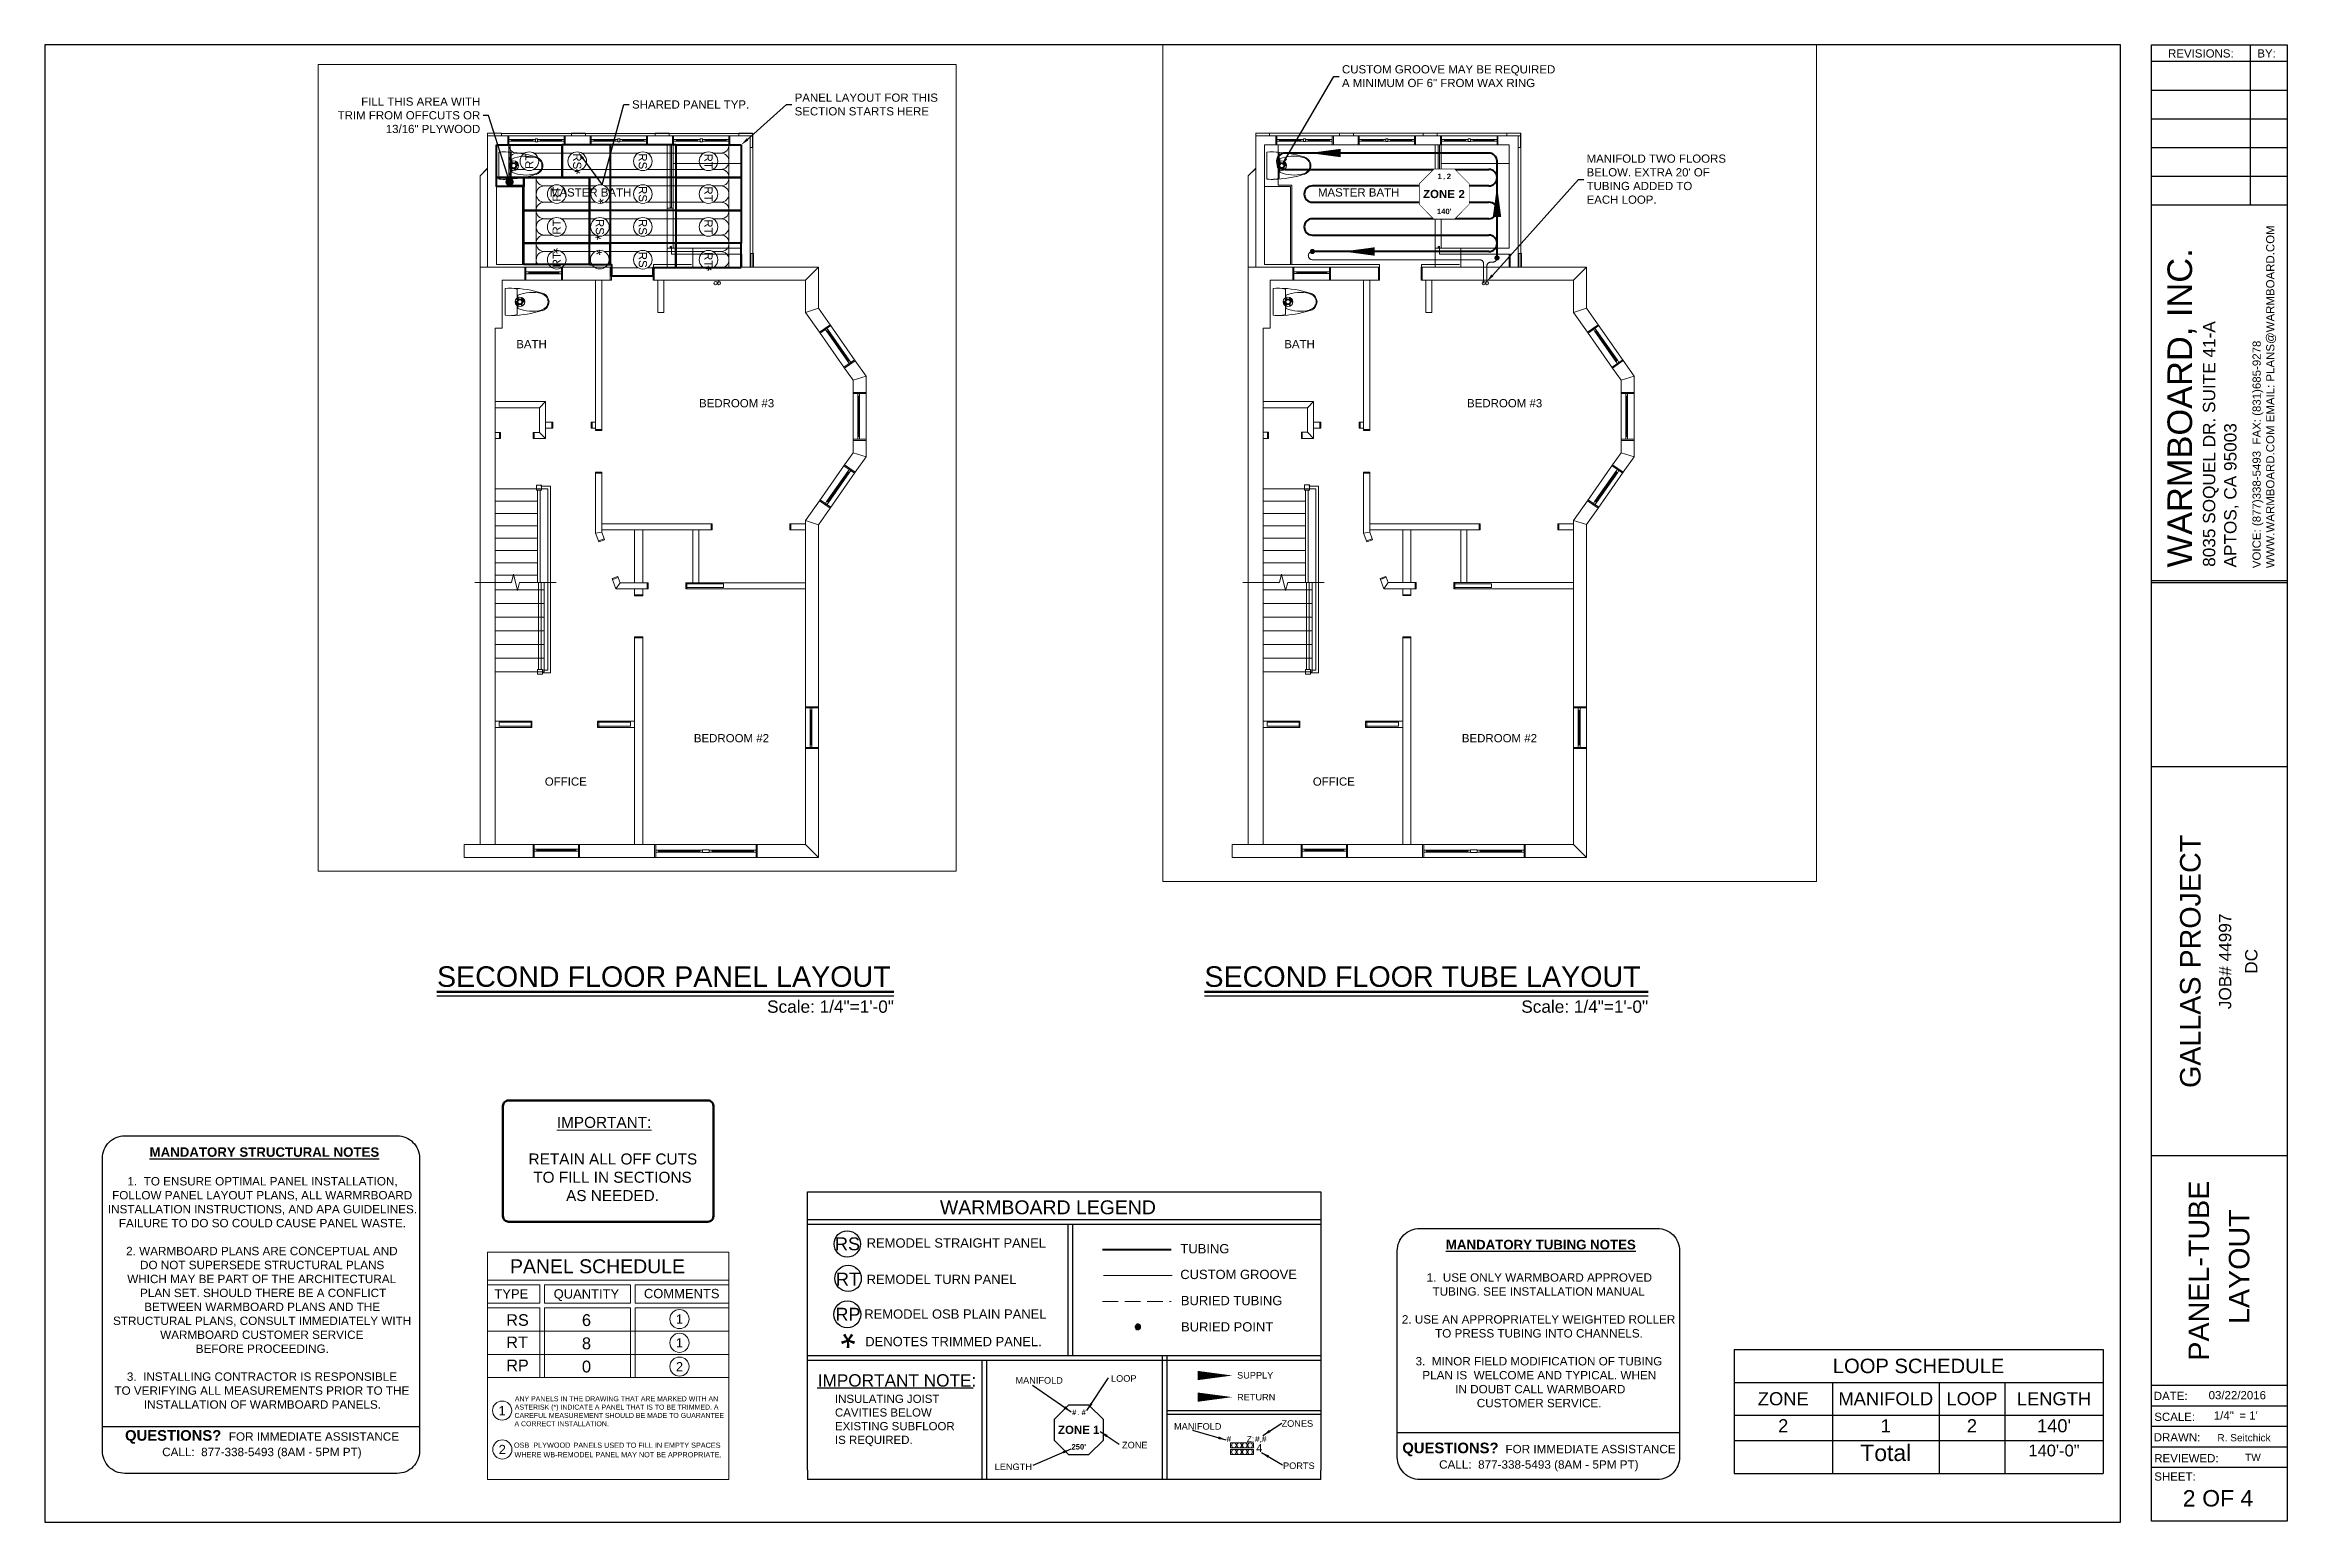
# Paper-space layout 'SECOND FLOOR' of a CAD drawing. Header units: inches. Extents: x 0.2 to 34.4, y 0.5 to 23.
# The model-space entities are those that its viewports show. They can reach past a viewport. Long polylines and large blocks are cut down to what shows.
import ezdxf
from ezdxf import colors
from ezdxf.entities.mleader import LeaderData, LeaderLine
from ezdxf.enums import TextEntityAlignment as Align
from ezdxf.math import Vec2, Vec3

# ---------------------------------------------------------------- set-up
doc = ezdxf.new("R2010")
doc.units = ezdxf.units.IN
doc.header["$MEASUREMENT"] = 0
doc.set_wipeout_variables(frame=1)
doc.linetypes.add('ACAD_ISO02W100', pattern=[15, 12, -3])
doc.linetypes.add('DASHED2', pattern=[0.375, 0.25, -0.125])
for name, color, linetype in [('B_Legend', 7, 'Continuous'), ('D_Drawing Title', 7, 'Continuous'), ('T_Loop Marker', 7, 'Continuous'), ('T_Return', 5, 'Continuous'), ('T_Supply', 1, 'Continuous'), ('Title Block', 7, 'Continuous')]:
    doc.layers.add(name, color=color, linetype=linetype)
for name, color, linetype, lineweight in [('B_Notes', 7, 'Continuous', 13), ('B_Schedules', 7, 'Continuous', 13), ('B_Walls', 7, 'Continuous', 13), ('R_Panel Text', 7, 'Continuous', 13), ('R_Plywood', 22, 'Continuous', 13), ('R_Straight', 204, 'Continuous', 15), ('R_Turn', 30, 'Continuous', 15), ('S_Panel Text', 7, 'Continuous', 13), ('T_Buried Point', 3, 'Continuous', 20), ('T_Buried Tubing', 3, 'DASHED2', 20), ('T_Custom Groove', 143, 'Continuous', 20), ('T_Manifold', 7, 'Continuous', 9), ('T_Tube Text', 7, 'Continuous', 13), ('T_Tubing', 6, 'Continuous', 40), ('W_Grooves', 7, 'Continuous', 5), ('W_Panel', 7, 'Continuous', 40)]:
    doc.layers.add(name, color=color, linetype=linetype, lineweight=lineweight)
doc.layers.add('Viewport', color=7, linetype='Continuous', plot=False)
doc.styles.add('Bold', font='arialbd.ttf')
doc.styles.get("Standard").update_dxf_attribs({"font": 'arial.ttf'})
doc.dimstyles.get("Standard").update_dxf_attribs({"dimtxt": 4, "dimasz": 6, "dimexe": 0.18, "dimexo": 0.0625, "dimgap": 0.09, "dimtad": 0, "dimtih": 1, "dimtoh": 1, "dimdec": 4, "dimzin": 0, "dimdsep": 46, "dimlunit": 4, "dimtxsty": 'Standard', "dimcen": 0.09, "dimadec": 0, "dimazin": 0, "dimtfac": 1, "dimtdec": 4, "dimtofl": 0, "dimtmove": 0, "dimatfit": 3, "dimfxl": 1, "dimtolj": 1, "dimtzin": 0, "dimarcsym": 0})
picture_1 = doc.add_image_def('image1.gif', size_in_pixel=(300, 218))

psp = doc.layouts.new('SECOND FLOOR')

msp = doc.modelspace()

# ---------------------------------------------------------------- texts
at = {"layer": 'B_Walls'}
for s, p in [('MASTER BATH', (1654, -1077.1)), ('BATH', (1629.4, -1188)), ('BEDROOM #3', (1763.1, -1231.2)), ('BEDROOM #2', (1759.3, -1476.1)), ('OFFICE', (1650.3, -1507.8))]:
    msp.add_text(s, height=6, dxfattribs=at).set_placement(p)

# ---------------------------------------------------------------- blocks, each defined once
blk = doc.blocks.new('*U59')
at = {"lineweight": 50}
blk.add_line((0, 0), (6.962, 0), dxfattribs=at)
at = {"layer": 'D_Drawing Title', "lineweight": 25}
blk.add_line((0, -0.061), (6.962, -0.061), dxfattribs=at)
at = {"flags": 8}
blk.add_attdef('VIEWNAME', (0, 0.073), '', height=0.312, dxfattribs=at)
blk.add_attdef('VPSCALE', text='', height=0.188, dxfattribs=at).set_placement((6.962, -0.321), align=Align.RIGHT)
blk = doc.blocks.new('*U58')
at = {"lineweight": 50}
blk.add_line((0, 0), (6.76, 0), dxfattribs=at)
at = {"layer": 'D_Drawing Title', "lineweight": 25}
blk.add_line((0, -0.061), (6.76, -0.061), dxfattribs=at)
at = {"flags": 8}
blk.add_attdef('VIEWNAME', (0, 0.073), '', height=0.312, dxfattribs=at)
blk.add_attdef('VPSCALE', text='', height=0.188, dxfattribs=at).set_placement((6.76, -0.321), align=Align.RIGHT)
blk = doc.blocks.new('WB Title Block')
for p, q in [((32.287, 23), (34.352, 23)), ((32.287, 0.517), (32.287, 23)), ((33.789, 23), (33.789, 20.562)), ((34.352, 23), (34.352, 0.517)), ((32.287, 22.75), (34.352, 22.75)), ((32.287, 22.312), (34.352, 22.312)), ((32.287, 21.875), (34.352, 21.875)), ((32.287, 21.437), (34.352, 21.437)), ((32.287, 21), (34.352, 21)), ((32.287, 20.562), (34.352, 20.562)), ((32.287, 14.812), (34.352, 14.812)), ((34.352, 6.08), (32.287, 6.08)), ((34.352, 2.58), (32.287, 2.58)), ((34.352, 2.267), (32.287, 2.267)), ((34.352, 1.955), (32.287, 1.955)), ((34.352, 1.642), (32.287, 1.642)), ((34.352, 1.33), (32.287, 1.33)), ((34.352, 0.517), (32.287, 0.517))]:
    blk.add_line(p, q)
at = {"lineweight": 30}
blk.add_lwpolyline([(0.188, 0.5), (31.812, 0.5), (31.812, 23), (0.188, 23)], close=True, dxfattribs=at)
for s, height, p in [('REVISIONS:', 0.125, (32.537, 22.807)), ('BY:', 0.125, (33.897, 22.807)), ('DATE:', 0.125, (32.32, 2.36)), ('SCALE:', 0.125, (32.327, 2.042)), ("= 1'", 0.125, (33.623, 2.062)), ('DRAWN:', 0.125, (32.32, 1.73)), ('REVIEWED:', 0.125, (32.327, 1.411)), ('SHEET:', 0.125, (32.327, 1.132)), ('OF 4', 0.25, (33.058, 0.739))]:
    blk.add_text(s, height=height).set_placement(p)
for s, height, p in [('WWW.WARMBOARD.COM EMAIL: PLANS@WARMBOARD.COM', 0.125, (34.157, 15.03)), ('VOICE: (877)338-5493  FAX: (831)685-9278', 0.125, (33.949, 15.03)), ('LAYOUT', 0.3125, (33.776, 3.518))]:
    blk.add_text(s, height=height, rotation=90).set_placement(p)
at = {"lineweight": 25}
blk.add_text('WARMBOARD, INC.', height=0.375, rotation=90, dxfattribs=at).set_placement((32.903, 15.041))
at = {"lineweight": 13}
for s, p in [('8035 SOQUEL DR. SUITE 41-A', (33.256, 15.05)), ('APTOS, CA 95003', (33.579, 15.04))]:
    blk.add_text(s, height=0.1875, rotation=90, dxfattribs=at).set_placement(p)
at = {"attachment_point": 5, "rotation": 90}
for s, width, insert, char_height in [('GALLAS PROJECT', 5.94263, (32.878, 9.041), 0.3125), ('JOB# 44997', 3.70461, (33.407, 9.041), 0.1875), ('DC', 3.70461, (33.806, 9.041), 0.1875)]:
    blk.add_mtext_dynamic_manual_height_columns(s, width=width, gutter_width=30, heights=[0], dxfattribs=dict(at, insert=insert, char_height=char_height))
blk.add_attdef('PANEL/TUBING', text='', height=0.312, rotation=90).set_placement((33.006, 4.33), align=Align.MIDDLE_CENTER)
for tag, height, p in [('DATE', 0.125, (33.592, 2.434)), ('1/4"', 0.125, (33.386, 2.125)), ('DESIGNER', 0.125, (33.694, 1.786)), ('REVIEWED', 0.125, (33.83, 1.487)), ('1', 0.25, (32.858, 0.862))]:
    blk.add_attdef(tag, text='', height=height).set_placement(p, align=Align.MIDDLE_CENTER)
image = blk.add_image(picture_1, insert=(34.352, 12.003), size_in_units=(2.841, 2.065), rotation=90)
image.dxf.flags = 7
blk = doc.blocks.new('Mandatory Structural Notes')
at = {"insert": (-2.961, -0.206), "char_height": 6, "attachment_point": 1, "bg_fill": 3, "box_fill_scale": 1, "bg_fill_color": 256, "bg_fill_transparency": 0}
blk.add_mtext_dynamic_auto_height_columns('\\pi0.9957;{\\fArial Unicode MS|b1|i0|c0|p34;\\H0.028333x;\\LMANDATORY STRUCTURAL NOTES\\fArial Unicode MS|b0|i0|c0|p34;\\H1.1176x; \\fArial|b0|i0|c0|p34;\\P\\pi3;\\H0.78948x;\\P\\pi0.59878;\\l1.  TO ENSURE OPTIMAL PANEL INSTALLATION, \\P\\pi0.32442;FOLLOW PANEL LAYOUT PLANS, ALL WARMRBOARD \\P\\pi0.24779;INSTALLATION INSTRUCTIONS, AND APA GUIDELINES. \\P\\pi0.44454;FAILURE TO DO SO COULD CAUSE PANEL WASTE.\\P\\pi3;\\P\\pi0.5752;2. WARMBOARD PLANS ARE CONCEPTUAL AND \\P\\pi0.82464;DO NOT SUPERSEDE STRUCTURAL PLANS \\P\\pi0.59515;WHICH MAY BE PART OF THE ARCHITECTURAL\\P\\pi0.76658; PLAN SET. SHOULD THERE BE A CONFLICT \\P\\pi0.9002;BETWEEN WARMBOARD PLANS AND THE \\P\\pi0.3412;STRUCTURAL PLANS, CONSULT IMMEDIATELY WITH \\P\\pi1.185;\\H0.99999x;WARMBOARD CUSTOMER SERVICE \\P\\pi1.8234;BEFORE PROCEEDING.\\P\\pi3;\\P\\pi0.58816;3.  INSTALLING CONTRACTOR IS RESPONSIBLE \\P\\pi0.36522;TO VERIFYING ALL MEASUREMENTS PRIOR TO THE \\P\\pi0.89403;INSTALLATION OF WARMBOARD PANELS.\\P\\pi3;\\H1.1333x;\\P\\pi0.55566;\\fArial|b1|i0|c0|p34;\\H1.1177x;QUESTIONS?\\fArial|b0|i0|c0|p34;\\H0.94741x; \\H0.94442x; \\H0.88232x;FOR IMMEDIATE ASSISTANCE \\fArial|b1|i0|c0|p34;\\P\\pi1.2213;\\fArial|b0|i0|c0|p34;CALL:  877-338-5493 (8AM - 5PM PT)}', width=6, gutter_width=85.5, height=5.673, count=1, dxfattribs=at)
at = {"lineweight": 30}
blk.add_lwpolyline([(-2.411, 0), (2.473, 0, -0.414214), (2.873, -0.4), (2.873, -5.649, -0.414214), (2.473, -6.049), (-2.411, -6.049, -0.414214), (-2.811, -5.649), (-2.811, -0.4, -0.414214)], format="xyb", close=True, dxfattribs=at)
blk.add_lwpolyline([(-2.811, -5.21), (2.873, -5.21)])
blk = doc.blocks.new('Mandatory Tubing Note')
at = {"insert": (-2.958, -0.205), "char_height": 6, "attachment_point": 1, "bg_fill": 3, "box_fill_scale": 1, "bg_fill_color": 256, "bg_fill_transparency": 0}
blk.add_mtext_dynamic_manual_height_columns('\\pi1.343;{\\fArial Unicode MS|b1|i0|c0|p34;\\H0.028333x;\\LMANDATORY TUBING NOTES\\fArial Unicode MS|b0|i0|c0|p34; \\fArial|b0|i0|c0|p34;\\H1.1176x;\\P\\pi3;\\P\\pi0.99686;\\H0.78947x;\\l1.  USE ONLY WARMBOARD APPROVED \\P\\pi1.1025;TUBING. SEE INSTALLATION MANUAL\\P\\pi3;\\P\\pi0.55338;2. USE AN APPROPRIATELY WEIGHTED ROLLER \\P\\pi1.1487;TO PRESS TUBING INTO CHANNELS.\\P\\pi3;\\P\\pi0.79909;3.  MINOR FIELD MODIFICATION OF TUBING \\P\\pi0.92094;PLAN IS  WELCOME AND TYPICAL. WHEN\\P\\pi1.4513; IN DOUBT CALL WARMBOARD \\P\\pi1.8967;CUSTOMER SERVICE.\\P\\pi3;\\P\\H1.1333x;\\P\\pi0.56149;\\fArial|b1|i0|c0|p34;\\H1.1177x;QUESTIONS?\\fArial|b0|i0|c0|p34;\\H0.89471x; \\H0.88236x; FOR IMMEDIATE ASSISTANCE\\fArial|b1|i0|c0|p34; \\P\\pi1.2213;\\fArial|b0|i0|c0|p34;CALL:  877-338-5493 (8AM - 5PM PT)}', width=6, gutter_width=85.5, heights=[4.282], dxfattribs=at)
at = {"lineweight": 30}
blk.add_lwpolyline([(-2.086, 0), (2.174, 0, -0.414214), (2.574, -0.4), (2.574, -4.099, -0.414214), (2.174, -4.499), (-2.086, -4.499, -0.414214), (-2.486, -4.099), (-2.486, -0.4, -0.414214)], format="xyb", close=True, dxfattribs=at)
blk.add_lwpolyline([(-2.486, -3.659), (2.574, -3.659)])
blk = doc.blocks.new('Bury Point')
at = {"layer": 'T_Buried Tubing'}
h = blk.add_hatch(color=256, dxfattribs=at)
edge = h.paths.add_edge_path()
edge.add_arc((0, 0), 1.5, 0, 360)
blk.add_circle((0, 0), 1.5, dxfattribs=at)
blk = doc.blocks.new('ASTERISK')
blk.add_text('*', height=7.97, rotation=180).set_placement((2.37, 6.49))
blk = doc.blocks.new('*U189')
at = {"color": 1, "lineweight": 9}
for p, q in [((0, 0), (2, 0)), ((0, 0), (0, -2.4)), ((11.8, 0), (11.8, -2.4)), ((0, -2.4), (11.8, -2.4))]:
    blk.add_line(p, q, dxfattribs=at)
at = {"color": 1}
for p, q in [((11.8, 0), (4.6, 0)), ((4.6, 0), (4.6, 0)), ((4.6, 0), (2, 0)), ((2, 0), (2, 0))]:
    blk.add_line(p, q, dxfattribs=at)
at = {"color": 5, "lineweight": 9}
for p, q in [((0, -3.4), (11.7, -3.4)), ((0, -3.4), (0, -5.8)), ((0, -5.8), (11.7, -5.8)), ((11.7, -3.4), (11.7, -5.8))]:
    blk.add_line(p, q, dxfattribs=at)
at = {"color": 3, "lineweight": 9}
for points in [[(1.3, -1.2), (1.3, -1.2)], [(2.3, -4.6), (2.3, -4.6)], [(4, -1.2), (4, -1.2)], [(5.1, -4.6), (5.1, -4.6)], [(6.8, -1.2), (6.8, -1.2)], [(7.8, -4.6), (7.8, -4.6)], [(9.5, -1.2), (9.5, -1.2)], [(10.6, -4.6), (10.6, -4.6)]]:
    blk.add_lwpolyline(points, dxfattribs=at)
at = {"color": 1}
for centre in [(7.3, -1.2), (10, -1.2), (1.8, -1.2), (4.5, -1.2)]:
    blk.add_circle(centre, 1.21, dxfattribs=at)
at = {"color": 5}
for centre in [(1.8, -4.6), (4.5, -4.6), (7.3, -4.6), (10, -4.6)]:
    blk.add_circle(centre, 1.21, dxfattribs=at)
at = {"color": 6}
blk.add_text('Z:', height=3, dxfattribs=at).set_placement((8.3, 0.5))
at = {"color": 83}
blk.add_attdef('MAN#', (-2, 0.5), '', height=3, dxfattribs=at)
at = {"color": 6}
blk.add_attdef('ZONE', (12.5, 0.5), '', height=3, dxfattribs=at)
at = {"color": 0, "flags": 1}
blk.add_attdef('GPM', text='', height=4, dxfattribs=at).set_placement((-3.6, -2.9), align=Align.MIDDLE_RIGHT)
at = {"color": 0}
blk.add_attdef('PORTS', (13.1, -4.6), '', height=4, dxfattribs=at)
blk = doc.blocks.new('WB-R Panel Schedule')
for p, q in [((-1.837, 0), (1.837, 0)), ((-1.837, -3.459), (-1.837, 0)), ((1.837, 0), (1.837, -3.459)), ((-1.837, -3.459), (-1.837, -0.353)), ((-1.837, -0.424), (1.837, -0.424)), ((-1.837, -0.495), (-1.042, -0.495)), ((-1.042, -0.777), (-1.042, -0.495)), ((-0.971, -0.495), (0.342, -0.495)), ((-0.971, -0.777), (-0.971, -0.495)), ((0.342, -0.777), (0.342, -0.495)), ((0.412, -0.495), (1.837, -0.495)), ((0.412, -0.777), (0.412, -0.495)), ((1.837, -0.353), (1.837, -3.459)), ((-1.837, -0.777), (-1.042, -0.777)), ((-1.837, -0.848), (-1.042, -0.848)), ((-1.042, -1.908), (-1.042, -0.848)), ((-0.971, -0.777), (0.342, -0.777)), ((-0.971, -0.848), (0.342, -0.848)), ((-0.971, -1.908), (-0.971, -0.848)), ((0.342, -1.908), (0.342, -0.848)), ((0.412, -0.777), (1.837, -0.777)), ((0.412, -0.848), (1.837, -0.848)), ((0.412, -1.908), (0.412, -0.848)), ((-1.837, -1.201), (1.837, -1.201)), ((-1.042, -1.908), (-1.042, -1.201)), ((-0.971, -1.908), (-0.971, -1.201)), ((0.342, -1.908), (0.342, -1.201)), ((0.412, -1.908), (0.412, -1.201)), ((-1.837, -1.555), (1.837, -1.555)), ((-1.837, -1.908), (1.837, -1.908)), ((-1.837, -1.908), (1.837, -1.908)), ((1.837, -3.459), (-1.837, -3.459))]:
    blk.add_line(p, q)
for centre in [(1.086, -1.017), (1.086, -1.379), (1.086, -1.741), (-1.616, -2.411), (-1.614, -3.003)]:
    blk.add_circle(centre, 0.146)
for s, height, p in [('PANEL SCHEDULE', 0.21201, (-1.496, -0.319)), ('TYPE', 0.1413, (-1.734, -0.704)), ('QUANTITY', 0.1413, (-0.831, -0.704)), ('COMMENTS', 0.1413, (0.544, -0.699)), ('RS', 0.1767, (-1.553, -1.12)), ('RT', 0.1767, (-1.553, -1.46)), ('RP', 0.1767, (-1.553, -1.811)), ('ANY PANELS IN THE DRAWING THAT ARE MARKED WITH AN ', 0.07589, (-1.423, -2.269)), ('ASTERISK (*) INDICATE A PANEL THAT IS TO BE TRIMMED. A ', 0.07589, (-1.423, -2.396)), ('A CORRECT INSTALLATION.', 0.07589, (-1.428, -2.649)), ('CAREFUL MEASUREMENT SHOULD BE MADE TO GUARANTEE', 0.07589, (-1.428, -2.523)), ('OSB  PLYWOOD', 0.07907, (-1.436, -2.977)), (' WHERE WB-REMODEL PANEL MAY NOT BE APPROPRIATE.', 0.07907, (-1.459, -3.123)), ('PANELS USED TO FILL IN EMPTY SPACES', 0.07907, (-0.529, -2.978))]:
    blk.add_text(s, height=height).set_placement(p)
for s, p in [('1', (1.086, -1.017)), ('1', (1.086, -1.379)), ('2', (1.086, -1.741)), ('1', (-1.616, -2.411)), ('2', (-1.614, -3.003))]:
    blk.add_text(s, height=0.141).set_placement(p, align=Align.MIDDLE)
at = {"flags": 8}
for tag, p in [('RS-CNT', (-0.331, -1.177)), ('RT-CNT', (-0.331, -1.53)), ('RP-CNT', (-0.331, -1.884))]:
    blk.add_attdef(tag, text='', height=0.18, dxfattribs=at).set_placement(p, align=Align.BOTTOM_CENTER)
blk = doc.blocks.new('*T193')
at = {"layer": 'B_Schedules', "color": 0, "linetype": 'ByBlock', "lineweight": -2, "transparency": 16777216}
for p, q in [((0, 0), (5.625, 0)), ((0, 0), (0, -1.887)), ((5.625, 0), (5.625, -1.887)), ((0, -0.5), (5.625, -0.5)), ((1.5, -0.5), (1.5, -1.887)), ((3.125, -0.5), (3.125, -1.887)), ((4.125, -0.5), (4.125, -1.887)), ((0, -1), (5.625, -1)), ((0, -1.387), (5.625, -1.387)), ((0, -1.887), (5.625, -1.887))]:
    blk.add_line(p, q, dxfattribs=at)
at = {"layer": 'B_Schedules', "color": 0, "transparency": 16777216}
for s, insert, char_height, width, attachment_point in [('LOOP SCHEDULE', (2.812, -0.25), 0.22, 5.505, 5), ('ZONE', (0.75, -0.75), 0.2, 1.38, 5), ('MANIFOLD', (2.312, -0.75), 0.2, 1.505, 5), ('LOOP', (3.625, -0.75), 0.2, 0.88, 5), ('LENGTH', (4.875, -0.75), 0.2, 1.38, 5), ('2', (0.75, -1.06), 0.2, 1.38, 2), ('1', (2.312, -1.06), 0.2, 1.505, 2), ('2', (3.625, -1.06), 0.2, 0.88, 2), ("140'", (4.875, -1.06), 0.2, 1.38, 2), ('Total', (2.312, -1.447), 0.25, 1.505, 2), ('140\'-0"', (4.875, -1.447), 0.18, 1.38, 2)]:
    blk.add_mtext(s, dxfattribs=dict(at, insert=insert, char_height=char_height, width=width, attachment_point=attachment_point))
blk = doc.blocks.new('WB-R Trim Panel Note')
at = {"layer": 'R_Panel Text', "lineweight": 60}
blk.add_lwpolyline([(-72.7, 0), (72.7, 0, -0.414214), (76.7, -4), (76.7, -84.4, -0.414214), (72.7, -88.4), (-72.7, -88.4, -0.414214), (-76.7, -84.4), (-76.7, -4, -0.414214)], format="xyb", close=True, dxfattribs=at)
at = {"layer": 'R_Panel Text', "insert": (-62.3, -12), "char_height": 8, "attachment_point": 1}
blk.add_mtext_dynamic_manual_height_columns('{\\C0;        \\LIMPORTANT:\\l\\P\\P\\pi4.226;RETAIN ALL OFF CUTS\\P\\pi7.6421;TO FILL IN SECTIONS\\P\\pi31.609;AS NEEDED.}', width=129.942, gutter_width=30, heights=[0], dxfattribs=at)
blk = doc.blocks.new('*U138')
at = {"layer": 'B_Walls', "linetype": 'Continuous'}
for p, q in [((-9.8, 3), (9.8, 3)), ((-9.3, 12), (9.3, 12)), ((4.8, 12.4), (-4.8, 12.4))]:
    blk.add_line(p, q, dxfattribs=at)
at = {"layer": 'B_Walls', "color": 252}
for p, q in [((-2.3, 16), (-1.8, 15.5)), ((-2.1, 16.3), (-1.8, 16.3)), ((-1.5, 15.8), (-1.4, 16)), ((1.5, 12.1), (1.4, 11.9)), ((2.3, 11.8), (1.8, 12.3)), ((2.1, 11.6), (1.8, 11.5))]:
    blk.add_line(p, q, dxfattribs=at)
at = {"layer": 'B_Walls'}
blk.add_lwpolyline([(-9.3, 12), (-9.8, 9.7), (-10.1, 7.5), (-10.1, 5.2), (-9.8, 3)], dxfattribs=at)
at = {"layer": 'B_Walls', "color": 252}
for centre, radius in [((0, 13.9), 3.5), ((0, 16.7), 0.25), ((-2.4, 15.3), 0.25), ((-2.4, 12.5), 0.25), ((0, 13.9), 2.12), ((0, 13.9), 2), ((0, 13.9), 1.5), ((0, 11.2), 0.25), ((2.4, 15.3), 0.25), ((2.4, 12.5), 0.25)]:
    blk.add_circle(centre, radius, dxfattribs=at)
at = {"layer": 'B_Walls'}
for centre, radius, start, end in [((0.5, 28), 7.27, 110.4524, 162.7523), ((1, 27.7), 7.23, 133.1457, 165.2214), ((0, 28.8), 5.72, 46.8543, 133.1457), ((0, 29.5), 5.72, 69.5476, 110.4524), ((-0.5, 28), 7.27, 17.2477, 69.5476), ((-1, 27.7), 7.23, 14.7786, 46.8543), ((71, 6.1), 81, 162.7523, 178.7776), ((19.9, 22.7), 26.8, 165.2214, 202.6263), ((-19.9, 22.7), 26.8, 337.3737, 14.7786), ((-71, 6.1), 81, 1.2224, 17.2477)]:
    blk.add_arc(centre, radius, start, end, dxfattribs=at)
at = {"layer": 'B_Walls', "color": 252}
for centre, radius, start, end in [((0, 13.9), 2.99, 106.4671, 127.0724), ((-0.8, 16.5), 0.25, 286.3637, 109.0193), ((0, 13.9), 3.13, 131.1797, 138.5205), ((0, 13.9), 2.38, 128.8405, 138.5205), ((0, 13.9), 2.5, 106.6653, 125.0826), ((0.8, 11.3), 0.25, 106.3637, 289.0193), ((0, 13.9), 2.5, 286.6653, 305.0826), ((0, 13.9), 2.99, 286.4671, 307.0724), ((0, 13.9), 2.38, 308.8405, 318.5205), ((0, 13.9), 3.13, 311.1797, 318.5205)]:
    blk.add_arc(centre, radius, start, end, dxfattribs=at)
at = {"layer": 'B_Walls', "linetype": 'Continuous'}
for start, end in [(7.7399, 15.822), (350.5377, 7.7399)]:
    blk.add_arc((-10.5, 6.4), 20.6, start, end, dxfattribs=at)
blk = doc.blocks.new('R-Turn Panel Text')
at = {"layer": 'W_Panel'}
blk.add_text('RT', height=6, dxfattribs=at).set_placement((0, 0), align=Align.MIDDLE)
blk = doc.blocks.new('*U185')
at = {"layer": 'R_Turn'}
blk.add_circle((12, -24), 6.81, dxfattribs=at)
at = {"layer": 'W_Grooves'}
for p, q in [((8.4, -9), (24, -9)), ((18, -15), (18, -20.8)), ((18, -27.2), (18, -48))]:
    blk.add_line(p, q, dxfattribs=at)
for centre, radius, start, end in [((12, -15), 6, 109.4712, 131.8103), ((12, -15), 6, 90, 109.4712), ((12, -15), 6, 0, 90), ((23.9, -14.9), 5.95, 89.4864, 180.5114)]:
    blk.add_arc(centre, radius, start, end, dxfattribs=at)
at = {"layer": 'W_Panel'}
for p, q in [((8.4, 0), (24, 0)), ((8.4, -48), (8.4, 0)), ((24, 0), (24, -48)), ((8.4, -48), (24, -48))]:
    blk.add_line(p, q, dxfattribs=at)
blk.add_blockref('R-Turn Panel Text', (12, -24), dxfattribs=at)
at = {"layer": 'W_Panel', "flags": 8}
blk.add_attdef('*', (20.6, -17.8), '', height=8, rotation=180, dxfattribs=at)
blk = doc.blocks.new('*U114')
at = {"layer": 'R_Turn'}
blk.add_circle((12, -24), 6.81, dxfattribs=at)
at = {"layer": 'W_Grooves'}
for p, q in [((0, -9), (24, -9)), ((6, -15), (6, -20.8)), ((18, -15), (18, -20.8)), ((6, -27.2), (6, -48)), ((18, -27.2), (18, -48))]:
    blk.add_line(p, q, dxfattribs=at)
for centre, radius, start, end in [((0.1, -14.9), 5.95, 70.8923, 90.5136), ((0.1, -14.9), 5.95, 48.421, 70.8923), ((0.1, -14.9), 5.95, 359.4886, 48.421), ((12, -15), 6, 131.8103, 180), ((12, -15), 6, 109.4712, 131.8103), ((12, -15), 6, 90, 109.4712), ((12, -15), 6, 0, 90), ((23.9, -14.9), 5.95, 89.4864, 180.5114)]:
    blk.add_arc(centre, radius, start, end, dxfattribs=at)
at = {"layer": 'W_Panel'}
for p, q in [((0, 0), (24, 0)), ((0, -48), (0, 0)), ((24, 0), (24, -48)), ((0, -48), (24, -48))]:
    blk.add_line(p, q, dxfattribs=at)
blk.add_blockref('R-Turn Panel Text', (12, -24), dxfattribs=at)
at = {"layer": 'W_Panel', "flags": 8}
blk.add_attdef('*', (20.6, -17.8), '', height=8, rotation=180, dxfattribs=at)
blk = doc.blocks.new('R-Turn Panel10')
at = {"layer": 'R_Turn'}
blk.add_circle((12, -24), 6.81, dxfattribs=at)
at = {"layer": 'W_Grooves'}
for p, q in [((17.6, -9), (0, -9)), ((6, -15), (6, -20.8)), ((6, -27.2), (6, -48))]:
    blk.add_line(p, q, dxfattribs=at)
for centre, radius, start, end in [((0.1, -14.9), 5.95, 359.4886, 90.5136), ((12, -15), 6, 90, 180), ((12, -15), 6, 70.5288, 90), ((12, -15), 6, 48.1897, 70.5288), ((12, -15), 6, 21.4784, 48.1897)]:
    blk.add_arc(centre, radius, start, end, dxfattribs=at)
at = {"layer": 'W_Panel'}
for p, q in [((17.6, 0), (0, 0)), ((0, 0), (0, -48)), ((17.6, -48), (17.6, 0)), ((17.6, -48), (0, -48))]:
    blk.add_line(p, q, dxfattribs=at)
blk.add_blockref('R-Turn Panel Text', (12, -24), dxfattribs=at)
at = {"layer": 'W_Panel', "flags": 8}
blk.add_attdef('*', (20.6, -17.8), '', height=8, rotation=180, dxfattribs=at)
blk = doc.blocks.new('R-Straight Panel Text')
at = {"layer": 'W_Panel'}
blk.add_text('RS', height=6, dxfattribs=at).set_placement((0, 0), align=Align.MIDDLE)
blk = doc.blocks.new('*U115')
at = {"layer": 'R_Straight'}
blk.add_circle((12, 24), 6.81, dxfattribs=at)
at = {"layer": 'W_Grooves'}
for p, q in [((6, 48), (6, 27.2)), ((18, 48), (18, 27.2)), ((6, 20.8), (6, 0)), ((18, 20.8), (18, 0))]:
    blk.add_line(p, q, dxfattribs=at)
at = {"layer": 'W_Panel'}
for p, q in [((0, 48), (24, 48)), ((0, 48), (0, 0)), ((24, 48), (24, 0)), ((0, 0), (24, 0))]:
    blk.add_line(p, q, dxfattribs=at)
blk.add_blockref('R-Straight Panel Text', (12, 24), dxfattribs=at)
at = {"layer": 'W_Panel', "flags": 8}
blk.add_attdef('*', (21.8, 30.2), '', height=8, rotation=180, dxfattribs=at)
blk = doc.blocks.new('R-Straight Panel5')
at = {"layer": 'R_Straight'}
blk.add_circle((12, 24), 6.81, dxfattribs=at)
at = {"layer": 'W_Grooves'}
for p, q in [((6, 48), (6, 27.2)), ((6, 20.8), (6, 0)), ((18, 31.5), (18, 27.2)), ((18, 20.8), (18, 1))]:
    blk.add_line(p, q, dxfattribs=at)
at = {"layer": 'W_Panel'}
for p, q in [((0, 48), (17.6, 48)), ((0, 48), (0, 0)), ((24, 31.5), (24, 1)), ((0, 0), (15.6, 0))]:
    blk.add_line(p, q, dxfattribs=at)
for points in [[(24, 31.5), (17.6, 31.5), (17.6, 48)], [(15.6, 0), (15.6, 1), (24, 1)]]:
    blk.add_lwpolyline(points, dxfattribs=at)
blk.add_blockref('R-Straight Panel Text', (12, 24), dxfattribs=at)
at = {"layer": 'W_Panel', "flags": 8}
blk.add_attdef('*', (21.8, 30.2), '', height=8, rotation=180, dxfattribs=at)
blk = doc.blocks.new('*U152')
at = {"layer": 'R_Straight'}
blk.add_circle((12, 24), 6.81, dxfattribs=at)
at = {"layer": 'W_Grooves'}
for p, q in [((6, 48), (6, 27.2)), ((18, 48), (18, 27.2)), ((6, 20.8), (6, 13)), ((18, 20.8), (18, 13))]:
    blk.add_line(p, q, dxfattribs=at)
at = {"layer": 'W_Panel'}
for p, q in [((0, 48), (24, 48)), ((0, 48), (0, 13)), ((24, 48), (24, 13)), ((0, 13), (24, 13))]:
    blk.add_line(p, q, dxfattribs=at)
blk.add_blockref('R-Straight Panel Text', (12, 24), dxfattribs=at)
at = {"layer": 'W_Panel', "flags": 8}
blk.add_attdef('*', (21.8, 30.2), '', height=8, rotation=180, dxfattribs=at)
blk = doc.blocks.new('*U153')
at = {"layer": 'R_Straight'}
blk.add_circle((12, 25.6), 6.81, dxfattribs=at)
at = {"layer": 'W_Grooves'}
for p, q in [((6, 33), (6, 28.9)), ((18, 33), (18, 28.9)), ((6, 22.4), (6, 18)), ((18, 22.4), (18, 18))]:
    blk.add_line(p, q, dxfattribs=at)
at = {"layer": 'W_Panel'}
for p, q in [((0, 33), (24, 33)), ((0, 33), (0, 18)), ((24, 33), (24, 18)), ((0, 18), (24, 18))]:
    blk.add_line(p, q, dxfattribs=at)
blk.add_blockref('R-Straight Panel Text', (12, 25.6), dxfattribs=at)
at = {"layer": 'W_Panel', "flags": 8}
blk.add_attdef('*', (21.8, 30.2), '', height=8, rotation=180, dxfattribs=at)
blk = doc.blocks.new('*U154')
at = {"layer": 'R_Straight'}
blk.add_circle((3.6, 7.5), 6.81, dxfattribs=at)
at = {"layer": 'W_Grooves'}
for p, q in [((9.6, 15), (9.6, 10.7)), ((9.6, 4.2), (9.6, 0))]:
    blk.add_line(p, q, dxfattribs=at)
at = {"layer": 'W_Panel'}
for p, q in [((0, 15), (15.6, 15)), ((0, 15), (0, 0)), ((0, 0), (15.6, 0)), ((15.6, 15), (15.6, 0))]:
    blk.add_line(p, q, dxfattribs=at)
blk.add_blockref('ASTERISK', (8.6, 7.5), dxfattribs=at)
blk = doc.blocks.new('MARKER')
at = {"layer": 'T_Loop Marker'}
blk.add_lwpolyline([(25.5, 36), (10.5, 36), (0, 25.5), (0, 10.5), (10.5, 0), (25.5, 0), (36, 10.5), (36, 25.5)], close=True, dxfattribs=at)
at = {"layer": 'T_Loop Marker', "style": 'Bold', "flags": 1}
for tag, p in [('LENGTH', (18, -12.7)), ('LENGTH_ADD', (18, -18.7))]:
    blk.add_attdef(tag, text='', height=4, dxfattribs=at).set_placement(p, align=Align.MIDDLE_CENTER)
blk.add_wipeout([(25.5, 36), (10.5, 36), (0, 25.5), (0, 10.5), (10.5, 0), (25.5, 0), (36, 10.5), (36, 25.5)]).dxf.layer = 'T_Loop Marker'
at = {"layer": 'T_Loop Marker', "insert": (25.8, 18), "char_height": 6, "attachment_point": 6, "style": 'Bold'}
blk.add_mtext_dynamic_manual_height_columns('ZONE', width=6.13, gutter_width=30, heights=[0], dxfattribs=at)
at = {"layer": 'T_Loop Marker', "insert": (18, 30.8), "char_height": 4, "width": 4.149, "attachment_point": 5}
blk.add_mtext('{\\fArial|b1|i0|c0|p34;.}', dxfattribs=at)
at = {"layer": 'T_Loop Marker', "style": 'Bold'}
for tag, p in [('MANIFOLD', (14.6, 30.9)), ('LOOP', (21.4, 30.9)), ('LENGTH_DISPLAY', (18, 5.3))]:
    blk.add_attdef(tag, text='', height=4, dxfattribs=at).set_placement(p, align=Align.MIDDLE_CENTER)
blk.add_attdef('ZONE', text='', height=6, dxfattribs=at).set_placement((28.4, 18), align=Align.MIDDLE_LEFT)
at = {"layer": 'T_Loop Marker', "style": 'Bold', "flags": 1}
blk.add_attdef('ROOM', text='', height=4, dxfattribs=at).set_placement((17.5, -3.7), align=Align.MIDDLE_CENTER)
blk = doc.blocks.new('_Dot')
at = {"color": 0, "linetype": 'ByBlock', "lineweight": -2}
blk.add_line((-0.5, 0), (-1, 0), dxfattribs=at)
at = {"color": 0, "linetype": 'ByBlock', "const_width": 0.5}
blk.add_lwpolyline([(-0.25, 0, 1), (0.25, 0, 1)], format="xyb", close=True, dxfattribs=at)
blk = doc.blocks.new('LS')
at = {"layer": 'T_Supply'}
blk.add_lwpolyline([(0, 0, 0, 4.08, 0), (15.2, 0, 4.08, 4.08, 0)], format="xyseb", dxfattribs=at)
blk = doc.blocks.new('*U148')
at = {"layer": 'T_Supply', "xscale": 1.5, "yscale": 1.5, "zscale": 1.5}
blk.add_blockref('LS', (0, 0), dxfattribs=at)
blk = doc.blocks.new('LR')
at = {"layer": 'T_Return'}
blk.add_lwpolyline([(0, 0, 0, 4.08, 0), (15.2, 0, 4.08, 4.08, 0)], format="xyseb", dxfattribs=at)
blk = doc.blocks.new('*U151')
at = {"layer": 'T_Return', "xscale": 1.5, "yscale": 1.5, "zscale": 1.5}
blk.add_blockref('LR', (0, 0), dxfattribs=at)
blk = doc.blocks.new('WBR H_PANEL-TUBE LEGEND')
for p, q in [((-3.91, -4.24), (-3.91, 0)), ((-3.91, 0), (3.91, 0)), ((3.91, 0), (3.91, -4.24)), ((-3.91, -0.424), (3.91, -0.424)), ((-3.91, -0.495), (3.91, -0.495)), ((0.055, -0.495), (0.055, -2.495)), ((0.126, -0.495), (0.126, -2.495)), ((-3.91, -2.495), (3.91, -2.495)), ((-3.91, -2.566), (3.91, -2.566)), ((-1.252, -4.382), (-1.252, -2.566)), ((-1.181, -4.382), (-1.181, -2.566)), ((1.49, -2.495), (1.49, -4.382)), ((1.561, -2.495), (1.561, -4.382)), ((-3.766, -2.986), (-1.387, -2.986)), ((0.065, -3.252), (-0.154, -3.471)), ((0.376, -3.252), (0.065, -3.252)), ((0.596, -3.471), (0.376, -3.252)), ((1.561, -3.331), (3.91, -3.331)), ((1.561, -3.387), (3.91, -3.387)), ((-0.154, -3.471), (-0.154, -3.782)), ((0.596, -3.782), (0.596, -3.471)), ((-0.154, -3.782), (0.065, -4.002)), ((0.065, -4.002), (0.376, -4.002)), ((0.376, -4.002), (0.596, -3.782)), ((-3.91, -4.24), (-3.91, -4.382)), ((3.91, -4.382), (-3.91, -4.382)), ((3.91, -4.382), (3.91, -4.24))]:
    blk.add_line(p, q)
blk.add_lwpolyline([(0.376, -3.252), (0.065, -3.252), (-0.154, -3.471), (-0.154, -3.782), (0.065, -4.002), (0.376, -4.002), (0.596, -3.782), (0.596, -3.471)], close=True)
at = {"layer": 'R_Plywood', "lineweight": 30}
blk.add_circle((-3.305, -1.867), 0.204, dxfattribs=at)
at = {"layer": 'R_Straight', "lineweight": 30}
blk.add_circle((-3.305, -0.795), 0.201, dxfattribs=at)
at = {"layer": 'R_Turn', "lineweight": 30}
blk.add_circle((-3.293, -1.319), 0.201, dxfattribs=at)
at = {"layer": 'T_Buried Tubing', "linetype": 'ACAD_ISO02W100', "ltscale": 0.02}
blk.add_line((0.584, -1.673), (1.631, -1.673), dxfattribs=at)
at = {"layer": 'T_Custom Groove'}
blk.add_line((0.598, -1.273), (1.644, -1.273), dxfattribs=at)
at = {"layer": 'T_Return'}
blk.add_lwpolyline([(2.559, -3.128, 0, 0.141, 0), (2.032, -3.128, 0.141, 0.141, 0)], format="xyseb", dxfattribs=at)
at = {"layer": 'T_Supply'}
blk.add_lwpolyline([(2.559, -2.799, 0, 0.141, 0), (2.032, -2.799, 0.141, 0.141, 0)], format="xyseb", dxfattribs=at)
at = {"layer": 'T_Tubing'}
blk.add_line((0.584, -0.881), (1.631, -0.881), dxfattribs=at)
at = {"layer": 'T_Buried Point', "xscale": 0.03000000000000003, "yscale": 0.03000000000000003, "zscale": 0.03000000000000003}
blk.add_blockref('Bury Point', (1.118, -2.058), dxfattribs=at)
at = {"layer": 'T_Manifold', "lineweight": 20, "xscale": 0.03, "yscale": 0.03, "zscale": 0.03}
blk.add_blockref('*U189', (2.532, -3.826), dxfattribs=at).add_auto_attribs({'ZONE': '#,#', 'MAN#': '#', 'PORTS': '4'})
at = {"layer": 'W_Panel', "xscale": 0.053125, "yscale": 0.053125, "zscale": 0.053125}
blk.add_blockref('ASTERISK', (-3.304, -2.299), dxfattribs=at)
for s, height, p in [('WARMBOARD LEGEND', 0.21201, (-1.894, -0.343)), ('REMODEL STRAIGHT PANEL', 0.14134, (-3.01, -0.85)), ('TUBING', 0.1413, (1.771, -0.938)), ('REMODEL TURN PANEL', 0.14134, (-3.01, -1.405)), ('CUSTOM GROOVE', 0.14134, (1.768, -1.33)), ('BURIED TUBING', 0.14134, (1.777, -1.728)), ('REMODEL OSB PLAIN PANEL', 0.14134, (-3.046, -1.933)), ('BURIED POINT', 0.14134, (1.78, -2.128)), ('DENOTES TRIMMED PANEL.', 0.14134, (-3.031, -2.352)), ('IMPORTANT NOTE:', 0.1875, (-3.756, -2.967)), ('MANIFOLD', 0.1, (-0.743, -2.923)), ('LOOP', 0.1, (0.713, -2.894)), ('SUPPLY', 0.1, (2.634, -2.845)), ('RETURN', 0.1, (2.634, -3.178)), ('MANIFOLD', 0.1, (1.673, -3.624)), ('ZONES', 0.1, (3.311, -3.58)), ('ZONE', 0.1, (0.881, -3.908)), ('LENGTH', 0.1, (-1.059, -4.239)), ('PORTS', 0.1, (3.334, -4.223))]:
    blk.add_text(s, height=height).set_placement(p)
for s, insert, char_height, width, attachment_point in [('INSULATING JOIST CAVITIES BELOW EXISTING SUBFLOOR  IS REQUIRED.', (-3.493, -3.091), 0.125, 2.05276, 1), ('{\\fArial|b1|i0|c0|p34;#}', (0.152, -3.402), 0.08333, 0.00742, 8), ('.', (0.221, -3.359), 0.0833, 0.08643, 5), ('{\\fArial|b1|i0|c0|p34;#}', (0.297, -3.402), 0.08333, 0.00742, 8), ('{\\fArial|b1|i0|c0|p34;ZONE 1} ', (0.221, -3.627), 0.125, 0.6902, 5), ("{\\fArial|b1|i0|c0|p34;250'}", (0.221, -3.885), 0.08333, 0.00648, 5)]:
    blk.add_mtext(s, dxfattribs=dict(insert=insert, char_height=char_height, width=width, attachment_point=attachment_point))
at = {"layer": 'W_Panel'}
for s, p in [('RS', (-3.302, -0.793)), ('RT', (-3.295, -1.331)), ('RP', (-3.295, -1.866))]:
    blk.add_text(s, height=0.1969, dxfattribs=at).set_placement(p, align=Align.MIDDLE)
for points in [[(0.108, -3.355), (-0.483, -2.953)], [(0.346, -3.331), (0.673, -2.832)], [(0.547, -3.653), (0.838, -3.843)], [(2.469, -3.781), (1.957, -3.635)], [(3.028, -3.713), (3.313, -3.523)], [(0.101, -3.92), (-0.48, -4.167)], [(3.005, -3.973), (3.326, -4.158)]]:
    blk.add_leader(points, dimstyle='Standard', override={"dimasz": 0.125, "dimgap": 0.09, "dimtad": 0})

# ---------------------------------------------------------------- linework, layer by layer
at = {"layer": 'B_Walls'}
for p, q in [((1608.5, -1030.8), (1618.7, -1030.8)), ((1608.5, -1032.8), (1608.5, -1030.8)), ((1608.5, -1128.8), (1608.5, -1032.8)), ((1623.3, -1032.8), (1608.5, -1032.8)), ((1618.7, -1032.8), (1608.5, -1032.8)), ((1618.7, -1030.8), (1618.7, -1032.8)), ((1802.5, -1030.9), (1618.7, -1030.9)), ((1792.2, -1032.8), (1620.4, -1032.8)), ((1623.3, -1039.3), (1623.3, -1032.8)), ((1623.3, -1032.8), (1665.3, -1032.8)), ((1623.3, -1039.3), (1623.3, -1032.8)), ((1623.3, -1032.8), (1624, -1032.8)), ((1623.3, -1032.8), (1624, -1032.8)), ((1665.3, -1032.8), (1623.3, -1032.8)), ((1624, -1032.8), (1624, -1039.3)), ((1624, -1039.3), (1624, -1032.8)), ((1664.5, -1039.3), (1664.5, -1032.8)), ((1664.5, -1032.8), (1665.3, -1032.8)), ((1665.3, -1032.8), (1664.5, -1032.8)), ((1664.5, -1039.3), (1664.5, -1032.8)), ((1683.5, -1032.8), (1665.3, -1032.8)), ((1665.3, -1032.8), (1665.3, -1039.3)), ((1665.3, -1032.8), (1665.3, -1039.3)), ((1669.7, -1030.8), (1680, -1030.8)), ((1669.7, -1032.8), (1669.7, -1030.8)), ((1680, -1032.8), (1669.7, -1032.8)), ((1680, -1030.8), (1680, -1032.8)), ((1683.5, -1032.8), (1725.5, -1032.8)), ((1683.5, -1032.8), (1684.2, -1032.8)), ((1684.2, -1032.8), (1683.5, -1032.8)), ((1683.5, -1032.8), (1683.5, -1039.3)), ((1684.2, -1039.3), (1684.2, -1032.8)), ((1684.2, -1039.3), (1684.2, -1032.8)), ((1725.5, -1032.8), (1724.7, -1032.8)), ((1724.7, -1039.3), (1724.7, -1032.8)), ((1725.5, -1032.8), (1724.7, -1032.8)), ((1724.7, -1032.8), (1724.7, -1039.3)), ((1743.7, -1032.8), (1725.5, -1032.8)), ((1725.5, -1039.3), (1725.5, -1032.8)), ((1731, -1030.8), (1741.2, -1030.8)), ((1731, -1032.8), (1731, -1030.8)), ((1741.2, -1032.8), (1731, -1032.8)), ((1741.2, -1030.8), (1741.2, -1032.8)), ((1743.7, -1032.8), (1785.7, -1032.8)), ((1743.7, -1032.8), (1744.5, -1032.8)), ((1744.5, -1032.8), (1743.7, -1032.8)), ((1743.7, -1032.8), (1743.7, -1039.3)), ((1744.5, -1039.3), (1744.5, -1032.8)), ((1744.5, -1039.3), (1744.5, -1032.8)), ((1785.7, -1032.8), (1785, -1032.8)), ((1785, -1039.3), (1785, -1032.8)), ((1785.7, -1032.8), (1785, -1032.8)), ((1785, -1032.8), (1785, -1039.3)), ((1800.5, -1032.8), (1785.7, -1032.8)), ((1785.7, -1039.3), (1785.7, -1032.8)), ((1792.2, -1030.8), (1802.2, -1030.8)), ((1792.2, -1032.8), (1792.2, -1030.8)), ((1802.2, -1032.8), (1792.2, -1032.8)), ((1800.5, -1128.8), (1800.5, -1032.8)), ((1800.5, -1032.8), (1802.2, -1032.8)), ((1800.5, -1041.3), (1800.5, -1032.8)), ((1802.2, -1030.8), (1802.2, -1032.8)), ((1802.2, -1032.8), (1802.2, -1041.3)), ((1802.5, -1128.8), (1802.5, -1030.9)), ((1615, -1126.8), (1615, -1039.3)), ((1623.3, -1039.3), (1615, -1039.3)), ((1665.3, -1039.3), (1623.3, -1039.3)), ((1624, -1039.3), (1623.3, -1039.3)), ((1623.3, -1039.3), (1624, -1039.3)), ((1665.3, -1039.3), (1623.3, -1039.3)), ((1624, -1036.7), (1624, -1035.3)), ((1624, -1036.7), (1624, -1035.3)), ((1624, -1035.3), (1626, -1035.3)), ((1624, -1035.3), (1626, -1035.3)), ((1626, -1036.7), (1624, -1036.7)), ((1624, -1036.7), (1626, -1036.7)), ((1625, -1039.3), (1624.7, -1039.3)), ((1625, -1068.8), (1625, -1039.3)), ((1626, -1036.7), (1626, -1035.3)), ((1626, -1035.3), (1641.5, -1035.3)), ((1626, -1035.3), (1626, -1036.7)), ((1626, -1036.7), (1626, -1035.3)), ((1641.5, -1036), (1626, -1036)), ((1626, -1036), (1626, -1036)), ((1626, -1036), (1641.5, -1036)), ((1641.5, -1036), (1626, -1036)), ((1641.5, -1036), (1626, -1036)), ((1641.5, -1036.7), (1626, -1036.7)), ((1641.5, -1035.3), (1641.5, -1036.7)), ((1641.5, -1036.7), (1641.5, -1035.3)), ((1641.5, -1035.3), (1643.5, -1035.3)), ((1643.5, -1035.3), (1641.5, -1035.3)), ((1641.5, -1036.7), (1641.5, -1035.3)), ((1641.5, -1036), (1641.5, -1036)), ((1643.5, -1036.7), (1641.5, -1036.7)), ((1643.5, -1036.7), (1641.5, -1036.7)), ((1643.5, -1037), (1643.5, -1035)), ((1643.5, -1035), (1645, -1035)), ((1643.5, -1036.7), (1643.5, -1035.3)), ((1643.5, -1035.3), (1643.5, -1036.7)), ((1645, -1037), (1643.5, -1037)), ((1645, -1035), (1645, -1037)), ((1645, -1036.7), (1645, -1035.3)), ((1645, -1036.7), (1645, -1035.3)), ((1645, -1035.3), (1647, -1035.3)), ((1645, -1035.3), (1647, -1035.3)), ((1647, -1036.7), (1645, -1036.7)), ((1645, -1036.7), (1647, -1036.7)), ((1647, -1036.7), (1647, -1035.3)), ((1647, -1035.3), (1662.5, -1035.3)), ((1647, -1035.3), (1647, -1036.7)), ((1647, -1036.7), (1647, -1035.3)), ((1662.5, -1036), (1647, -1036)), ((1647, -1036), (1647, -1036)), ((1647, -1036), (1662.5, -1036)), ((1662.5, -1036), (1647, -1036)), ((1662.5, -1036), (1647, -1036)), ((1662.5, -1036.7), (1647, -1036.7)), ((1662.5, -1035.3), (1662.5, -1036.7)), ((1662.5, -1036.7), (1662.5, -1035.3)), ((1662.5, -1035.3), (1664.5, -1035.3)), ((1664.5, -1035.3), (1662.5, -1035.3)), ((1662.5, -1036.7), (1662.5, -1035.3)), ((1662.5, -1036), (1662.5, -1036)), ((1664.5, -1036.7), (1662.5, -1036.7)), ((1664.5, -1036.7), (1662.5, -1036.7)), ((1664.5, -1036.7), (1664.5, -1035.3)), ((1664.5, -1035.3), (1664.5, -1036.7)), ((1665.3, -1039.3), (1664.5, -1039.3)), ((1665.3, -1039.3), (1664.5, -1039.3)), ((1683.5, -1039.3), (1665.3, -1039.3)), ((1683.5, -1039.3), (1725.5, -1039.3)), ((1683.5, -1039.3), (1684.2, -1039.3)), ((1683.5, -1039.3), (1684.2, -1039.3)), ((1684.2, -1035.3), (1686.2, -1035.3)), ((1686.2, -1035.3), (1684.2, -1035.3)), ((1684.2, -1035.3), (1684.2, -1036.7)), ((1684.2, -1036.7), (1684.2, -1035.3)), ((1684.2, -1036.7), (1686.2, -1036.7)), ((1684.2, -1036.7), (1686.2, -1036.7)), ((1701.7, -1035.3), (1686.2, -1035.3)), ((1686.2, -1035.3), (1686.2, -1036.7)), ((1686.2, -1036.7), (1686.2, -1035.3)), ((1686.2, -1036.7), (1686.2, -1035.3)), ((1686.2, -1036), (1701.7, -1036)), ((1686.2, -1036), (1701.7, -1036)), ((1686.2, -1036), (1701.7, -1036)), ((1701.7, -1036), (1686.2, -1036)), ((1686.2, -1036), (1686.2, -1036)), ((1686.2, -1036.7), (1701.7, -1036.7)), ((1701.7, -1036.7), (1701.7, -1035.3)), ((1703.7, -1035.3), (1701.7, -1035.3)), ((1701.7, -1036.7), (1701.7, -1035.3)), ((1703.7, -1035.3), (1701.7, -1035.3)), ((1701.7, -1035.3), (1701.7, -1036.7)), ((1701.7, -1036), (1701.7, -1036)), ((1703.7, -1036.7), (1701.7, -1036.7)), ((1701.7, -1036.7), (1703.7, -1036.7)), ((1705.2, -1035), (1703.7, -1035)), ((1703.7, -1035), (1703.7, -1037)), ((1703.7, -1036.7), (1703.7, -1035.3)), ((1703.7, -1036.7), (1703.7, -1035.3)), ((1703.7, -1037), (1705.2, -1037)), ((1705.2, -1037), (1705.2, -1035)), ((1705.2, -1035.3), (1707.2, -1035.3)), ((1707.2, -1035.3), (1705.2, -1035.3)), ((1705.2, -1035.3), (1705.2, -1036.7)), ((1705.2, -1036.7), (1705.2, -1035.3)), ((1705.2, -1036.7), (1707.2, -1036.7)), ((1705.2, -1036.7), (1707.2, -1036.7)), ((1722.7, -1035.3), (1707.2, -1035.3)), ((1707.2, -1035.3), (1707.2, -1036.7)), ((1707.2, -1036.7), (1707.2, -1035.3)), ((1707.2, -1036.7), (1707.2, -1035.3)), ((1707.2, -1036), (1722.7, -1036)), ((1707.2, -1036), (1722.7, -1036)), ((1707.2, -1036), (1722.7, -1036)), ((1722.7, -1036), (1707.2, -1036)), ((1707.2, -1036), (1707.2, -1036)), ((1707.2, -1036.7), (1722.7, -1036.7)), ((1722.7, -1036.7), (1722.7, -1035.3)), ((1724.7, -1035.3), (1722.7, -1035.3)), ((1722.7, -1036.7), (1722.7, -1035.3)), ((1724.7, -1035.3), (1722.7, -1035.3)), ((1722.7, -1035.3), (1722.7, -1036.7)), ((1722.7, -1036), (1722.7, -1036)), ((1724.7, -1036.7), (1722.7, -1036.7)), ((1722.7, -1036.7), (1724.7, -1036.7)), ((1724.7, -1036.7), (1724.7, -1035.3)), ((1724.7, -1036.7), (1724.7, -1035.3)), ((1725.5, -1039.3), (1724.7, -1039.3)), ((1724.7, -1039.3), (1725.5, -1039.3)), ((1743.7, -1039.3), (1725.5, -1039.3)), ((1739.7, -1039.3), (1744.2, -1039.3)), ((1739.7, -1085.6), (1739.7, -1039.3)), ((1742, -1084.9), (1742, -1039.3)), ((1742, -1039.3), (1743, -1039.3)), ((1742, -1084.9), (1742, -1039.3)), ((1743, -1039.3), (1743, -1084.9)), ((1743, -1084.9), (1743, -1039.3)), ((1743.7, -1039.3), (1785.7, -1039.3)), ((1743.7, -1039.3), (1744.5, -1039.3)), ((1743.7, -1039.3), (1744.5, -1039.3)), ((1744.2, -1039.3), (1744.2, -1085.6)), ((1744.2, -1039.3), (1794, -1039.3)), ((1744.2, -1053), (1744.2, -1039.3)), ((1744.5, -1035.3), (1746.5, -1035.3)), ((1746.5, -1035.3), (1744.5, -1035.3)), ((1744.5, -1035.3), (1744.5, -1036.7)), ((1744.5, -1036.7), (1744.5, -1035.3)), ((1744.5, -1036.7), (1746.5, -1036.7)), ((1744.5, -1036.7), (1746.5, -1036.7)), ((1762, -1035.3), (1746.5, -1035.3)), ((1746.5, -1035.3), (1746.5, -1036.7)), ((1746.5, -1036.7), (1746.5, -1035.3)), ((1746.5, -1036.7), (1746.5, -1035.3)), ((1746.5, -1036), (1762, -1036)), ((1746.5, -1036), (1762, -1036)), ((1746.5, -1036), (1762, -1036)), ((1762, -1036), (1746.5, -1036)), ((1746.5, -1036), (1746.5, -1036)), ((1746.5, -1036.7), (1762, -1036.7)), ((1762, -1036.7), (1762, -1035.3)), ((1764, -1035.3), (1762, -1035.3)), ((1762, -1036.7), (1762, -1035.3)), ((1764, -1035.3), (1762, -1035.3)), ((1762, -1035.3), (1762, -1036.7)), ((1762, -1036), (1762, -1036)), ((1764, -1036.7), (1762, -1036.7)), ((1762, -1036.7), (1764, -1036.7)), ((1765.5, -1035), (1764, -1035)), ((1764, -1035), (1764, -1037)), ((1764, -1036.7), (1764, -1035.3)), ((1764, -1036.7), (1764, -1035.3)), ((1764, -1037), (1765.5, -1037)), ((1765.5, -1037), (1765.5, -1035)), ((1765.5, -1035.3), (1767.5, -1035.3)), ((1767.5, -1035.3), (1765.5, -1035.3)), ((1765.5, -1035.3), (1765.5, -1036.7)), ((1765.5, -1036.7), (1765.5, -1035.3)), ((1765.5, -1036.7), (1767.5, -1036.7)), ((1765.5, -1036.7), (1767.5, -1036.7)), ((1783, -1035.3), (1767.5, -1035.3)), ((1767.5, -1035.3), (1767.5, -1036.7)), ((1767.5, -1036.7), (1767.5, -1035.3)), ((1767.5, -1036.7), (1767.5, -1035.3)), ((1767.5, -1036), (1783, -1036)), ((1767.5, -1036), (1783, -1036)), ((1767.5, -1036), (1783, -1036)), ((1783, -1036), (1767.5, -1036)), ((1767.5, -1036), (1767.5, -1036)), ((1767.5, -1036.7), (1783, -1036.7)), ((1783, -1036.7), (1783, -1035.3)), ((1785, -1035.3), (1783, -1035.3)), ((1783, -1036.7), (1783, -1035.3)), ((1785, -1035.3), (1783, -1035.3)), ((1783, -1035.3), (1783, -1036.7)), ((1783, -1036), (1783, -1036)), ((1785, -1036.7), (1783, -1036.7)), ((1783, -1036.7), (1785, -1036.7)), ((1785, -1036.7), (1785, -1035.3)), ((1785, -1036.7), (1785, -1035.3)), ((1785.7, -1039.3), (1785, -1039.3)), ((1785, -1039.3), (1785.7, -1039.3)), ((1794, -1039.3), (1785.7, -1039.3)), ((1794, -1114.8), (1794, -1039.3)), ((1794, -1039.3), (1794, -1053)), ((1802.2, -1041.3), (1800.5, -1041.3)), ((1603, -1061.9), (1608.5, -1056.4)), ((1608.5, -1056.4), (1603, -1061.9)), ((1603, -1062), (1608.5, -1056.5)), ((1608.5, -1056.5), (1603, -1062)), ((1603, -1062), (1608.5, -1056.5)), ((1608.5, -1056.5), (1603, -1062)), ((1603, -1128.8), (1603, -1061.9)), ((1603, -1128.8), (1603, -1061.9)), ((1603, -1128.8), (1603, -1062)), ((1603, -1128.8), (1603, -1062)), ((1603, -1128.8), (1603, -1062)), ((1603, -1128.8), (1603, -1062)), ((1608.5, -1056.4), (1608.5, -1128.8)), ((1608.5, -1128.8), (1608.5, -1056.4)), ((1608.5, -1056.5), (1608.5, -1128.8)), ((1608.5, -1128.8), (1608.5, -1056.5)), ((1608.5, -1056.5), (1608.5, -1128.8)), ((1608.5, -1128.8), (1608.5, -1056.5)), ((1794, -1053), (1744.2, -1053)), ((1615, -1126.8), (1615, -1069.8)), ((1615, -1069.8), (1634, -1069.8)), ((1625, -1068.8), (1635, -1068.8)), ((1634, -1069.8), (1634, -1126.8)), ((1635, -1068.8), (1635, -1126.8)), ((1744.2, -1085.6), (1739.7, -1085.6)), ((1739.7, -1085.7), (1739.7, -1114.8)), ((1742, -1084.7), (1742, -1084.9)), ((1743, -1084.9), (1742, -1084.9)), ((1742, -1084.9), (1743, -1084.9)), ((1742, -1085.6), (1742, -1084.9)), ((1742, -1084.9), (1743, -1084.9)), ((1742, -1085.6), (1742, -1084.9)), ((1742, -1084.9), (1743, -1084.9)), ((1742, -1084.9), (1742, -1085.6)), ((1743, -1085.6), (1742, -1085.6)), ((1743, -1085.6), (1742, -1085.6)), ((1742, -1085.6), (1743, -1085.6)), ((1743, -1084.7), (1743, -1084.9)), ((1743, -1084.9), (1743, -1085.6)), ((1743, -1084.9), (1743, -1085.6)), ((1743, -1084.9), (1743, -1085.6)), ((1744.1, -1085.7), (1744.1, -1114.8)), ((1739.7, -1114.8), (1758.5, -1114.8)), ((1739.7, -1128.8), (1739.7, -1114.8)), ((1742.9, -1113.4), (1742, -1113.6)), ((1742.9, -1113.4), (1742, -1113.6)), ((1742, -1113.6), (1742.9, -1113.4)), ((1742, -1114.4), (1742, -1113.6)), ((1742, -1113.6), (1743, -1113.6)), ((1742, -1114.4), (1742, -1113.6)), ((1742, -1113.6), (1743, -1113.6)), ((1742, -1114.4), (1742, -1113.6)), ((1742, -1113.6), (1743, -1113.6)), ((1742, -1114.4), (1743, -1114.4)), ((1743, -1114.4), (1742, -1114.4)), ((1743, -1114.4), (1742, -1114.4)), ((1743, -1113.6), (1743, -1114.4)), ((1743, -1113.6), (1743, -1114.4)), ((1743, -1114.4), (1743, -1113.6)), ((1743, -1114.8), (1794, -1114.8)), ((1743, -1119.3), (1743, -1114.8)), ((1758.5, -1114.8), (1758.5, -1128.8)), ((1602.9, -1550.9), (1602.9, -1128.8)), ((1602.9, -1128.8), (1602.9, -1550.9)), ((1602.9, -1128.8), (1608.5, -1128.8)), ((1608.5, -1128.8), (1603, -1128.8)), ((1608.5, -1128.8), (1603, -1128.8)), ((1608.5, -1128.8), (1603, -1128.8)), ((1608.5, -1128.8), (1699, -1128.8)), ((1614, -1128.8), (1635.7, -1128.8)), ((1615, -1126.8), (1699, -1126.8)), ((1634, -1126.8), (1615, -1126.8)), ((1635, -1126.8), (1615, -1126.8)), ((1635.7, -1128.8), (1663.2, -1128.8)), ((1635.7, -1138.3), (1635.7, -1128.8)), ((1635.7, -1128.8), (1663.2, -1128.8)), ((1635.7, -1138.3), (1635.7, -1128.8)), ((1663.2, -1128.8), (1635.7, -1128.8)), ((1635.7, -1128.8), (1636.5, -1128.8)), ((1636.5, -1128.8), (1635.7, -1128.8)), ((1635.7, -1128.8), (1635.7, -1138.3)), ((1636.5, -1128.8), (1636.5, -1138.3)), ((1636.5, -1138.3), (1636.5, -1128.8)), ((1663.2, -1128.8), (1662.5, -1128.8)), ((1662.5, -1128.8), (1662.5, -1138.3)), ((1663.2, -1128.8), (1662.5, -1128.8)), ((1662.5, -1128.8), (1662.5, -1138.3)), ((1663.2, -1128.8), (1663.2, -1138.3)), ((1663.2, -1128.8), (1698.2, -1128.8)), ((1663.2, -1128.8), (1663.2, -1138.3)), ((1663.2, -1138.3), (1663.2, -1128.8)), ((1698.2, -1128.8), (1699, -1128.8)), ((1699, -1128.8), (1698.2, -1128.8)), ((1698.2, -1128.8), (1698.2, -1138.3)), ((1698.2, -1138.3), (1698.2, -1128.8)), ((1699, -1128.8), (1699, -1126.8)), ((1699, -1138.3), (1699, -1128.8)), ((1699, -1138.3), (1699, -1128.8)), ((1730.2, -1128.8), (1729.5, -1128.8)), ((1729.5, -1138.3), (1729.5, -1128.8)), ((1730.2, -1128.8), (1729.5, -1128.8)), ((1729.5, -1128.8), (1729.5, -1138.3)), ((1729.7, -1126.8), (1757.5, -1126.8)), ((1729.7, -1128.8), (1729.7, -1126.8)), ((1729.7, -1128.8), (1757.5, -1128.8)), ((1730.2, -1128.8), (1850.5, -1128.8)), ((1730.2, -1138.3), (1730.2, -1128.8)), ((1730.2, -1138.3), (1730.2, -1128.8)), ((1758.5, -1128.8), (1739.7, -1128.8)), ((1743, -1119.3), (1794, -1119.3)), ((1794.5, -1119.3), (1758.5, -1119.3)), ((1758.5, -1119.3), (1758.5, -1128.8)), ((1794.5, -1119.3), (1758.5, -1119.3)), ((1758.5, -1119.3), (1758.5, -1128.8)), ((1758.5, -1128.8), (1794.5, -1128.8)), ((1794, -1128.8), (1794, -1119.3)), ((1794.5, -1128.8), (1794.5, -1119.3)), ((1794.5, -1128.8), (1794.5, -1119.3)), ((1794.5, -1128.8), (1800.5, -1128.8)), ((1800.9, -1128.7), (1800.9, -1118.7)), ((1800.9, -1118.7), (1802.9, -1118.7)), ((1802.9, -1128.7), (1800.9, -1128.7)), ((1802.9, -1118.7), (1802.9, -1128.7)), ((1841, -1138.3), (1850.5, -1128.8)), ((1850.5, -1128.8), (1850.5, -1158.8)), ((1850.5, -1128.8), (1850.5, -1158.8)), ((1619.2, -1138.3), (1635.7, -1138.3)), ((1619.2, -1138.3), (1619.2, -1173.3)), ((1619.2, -1138.3), (1619.2, -1173.3)), ((1619.2, -1138.3), (1619.2, -1173.3)), ((1663.2, -1138.3), (1635.7, -1138.3)), ((1663.2, -1138.3), (1635.7, -1138.3)), ((1663.2, -1138.3), (1635.7, -1138.3)), ((1635.7, -1138.3), (1636.5, -1138.3)), ((1635.7, -1138.3), (1636.5, -1138.3)), ((1636.5, -1132.1), (1638.5, -1132.1)), ((1638.5, -1132.1), (1636.5, -1132.1)), ((1636.5, -1132.1), (1636.5, -1133.5)), ((1636.5, -1132.1), (1636.5, -1133.5)), ((1636.5, -1133.5), (1638.5, -1133.5)), ((1636.5, -1133.5), (1638.5, -1133.5)), ((1660.5, -1132.1), (1638.5, -1132.1)), ((1638.5, -1132.1), (1638.5, -1133.5)), ((1638.5, -1132.1), (1638.5, -1133.5)), ((1638.5, -1133.5), (1638.5, -1132.1)), ((1660.5, -1132.8), (1638.5, -1132.8)), ((1660.5, -1132.8), (1638.5, -1132.8)), ((1660.5, -1132.8), (1638.5, -1132.8)), ((1638.5, -1132.8), (1638.5, -1132.8)), ((1638.5, -1132.8), (1660.5, -1132.8)), ((1638.5, -1133.5), (1660.5, -1133.5)), ((1660.5, -1133.5), (1660.5, -1132.1)), ((1662.5, -1132.1), (1660.5, -1132.1)), ((1660.5, -1132.1), (1660.5, -1133.5)), ((1662.5, -1132.1), (1660.5, -1132.1)), ((1660.5, -1132.1), (1660.5, -1133.5)), ((1660.5, -1132.8), (1660.5, -1132.8)), ((1662.5, -1133.5), (1660.5, -1133.5)), ((1660.5, -1133.5), (1662.5, -1133.5)), ((1662.5, -1133.5), (1662.5, -1132.1)), ((1662.5, -1132.1), (1662.5, -1133.5)), ((1663.2, -1138.3), (1662.5, -1138.3)), ((1662.5, -1138.3), (1663.2, -1138.3)), ((1663.2, -1138.3), (1687.4, -1138.3)), ((1687.4, -1138.3), (1691.9, -1138.3)), ((1687.4, -1247.4), (1687.4, -1138.3)), ((1687.4, -1138.3), (1687.4, -1242)), ((1691.9, -1138.3), (1698.2, -1138.3)), ((1691.9, -1138.3), (1691.9, -1247.4)), ((1691.9, -1138.3), (1691.9, -1247.4)), ((1698.2, -1138.3), (1699, -1138.3)), ((1698.2, -1138.3), (1699, -1138.3)), ((1730.2, -1138.3), (1729.5, -1138.3)), ((1729.5, -1138.3), (1730.2, -1138.3)), ((1730.2, -1138.3), (1841, -1138.3)), ((1732.9, -1138.3), (1737.4, -1138.3)), ((1732.9, -1161.8), (1732.9, -1138.3)), ((1732.9, -1138.3), (1737.4, -1138.3)), ((1732.9, -1161.8), (1732.9, -1138.3)), ((1737.4, -1138.3), (1737.4, -1161.8)), ((1737.4, -1138.3), (1737.4, -1161.8)), ((1777.6, -1140.4), (1777.6, -1138.3)), ((1777.6, -1138.3), (1841, -1138.3)), ((1841, -1161.8), (1841, -1138.3)), ((1841, -1138.3), (1841, -1161.8)), ((1737.4, -1161.8), (1732.9, -1161.8)), ((1737.4, -1161.8), (1732.9, -1161.8)), ((1850.5, -1158.8), (1841, -1161.8)), ((1841, -1161.8), (1850.5, -1158.8)), ((1851.2, -1176.3), (1841, -1161.8)), ((1851.2, -1176.3), (1841, -1161.8)), ((1841.7, -1163), (1841.8, -1162.9)), ((1841.8, -1162.9), (1841.7, -1163)), ((1841.7, -1163), (1841.7, -1163)), ((1850.5, -1158.8), (1858.9, -1170.9)), ((1858.9, -1170.9), (1850.5, -1158.8)), ((1613.9, -1173.3), (1613.9, -1550.9)), ((1613.9, -1173.3), (1613.9, -1227)), ((1619.2, -1173.3), (1613.9, -1173.3)), ((1619.2, -1173.3), (1613.9, -1173.3)), ((1858.9, -1170.9), (1851.2, -1176.3)), ((1851.2, -1176.3), (1858.9, -1170.9)), ((1851.2, -1176.3), (1858.9, -1170.9)), ((1869.5, -1202.5), (1851.2, -1176.3)), ((1851.6, -1176.9), (1851.2, -1176.3)), ((1851.2, -1176.3), (1851.6, -1176.9)), ((1851.2, -1176.3), (1869.5, -1202.5)), ((1859.4, -1171.5), (1851.6, -1176.9)), ((1859.4, -1171.5), (1851.6, -1176.9)), ((1856.6, -1173.4), (1855.5, -1174.2)), ((1855.5, -1174.2), (1856.6, -1173.4)), ((1856.6, -1175.8), (1855.5, -1174.2)), ((1855.5, -1174.2), (1856.6, -1175.8)), ((1856.6, -1173.4), (1857.8, -1175.1)), ((1856.6, -1173.4), (1857.8, -1175.1)), ((1856.6, -1175.8), (1857.8, -1175.1)), ((1857.8, -1175.1), (1856.6, -1175.8)), ((1857.8, -1175.1), (1856.6, -1175.8)), ((1871.8, -1197.6), (1856.6, -1175.8)), ((1857.2, -1175.4), (1872.4, -1197.1)), ((1857.2, -1175.5), (1857.2, -1175.4)), ((1857.2, -1175.4), (1872.4, -1197.1)), ((1872.4, -1197.2), (1857.2, -1175.5)), ((1857.2, -1175.5), (1872.4, -1197.2)), ((1857.8, -1175.1), (1873, -1196.8)), ((1858.9, -1170.9), (1877.3, -1197.1)), ((1858.9, -1170.9), (1859.4, -1171.5)), ((1858.9, -1170.9), (1859.4, -1171.5)), ((1858.9, -1170.9), (1877.3, -1197.1)), ((1869.1, -1201.9), (1876.9, -1196.5)), ((1876.9, -1196.5), (1869.1, -1201.9)), ((1869.5, -1202.5), (1877.3, -1197.1)), ((1877.3, -1197.1), (1869.5, -1202.5)), ((1877.3, -1197.1), (1869.5, -1202.5)), ((1873, -1196.8), (1871.8, -1197.6)), ((1871.8, -1197.6), (1873, -1196.8)), ((1873, -1196.8), (1871.8, -1197.6)), ((1873, -1196.8), (1874.1, -1198.4)), ((1874.1, -1198.4), (1873, -1196.8)), ((1876.9, -1196.5), (1877.3, -1197.1)), ((1877.3, -1197.1), (1876.9, -1196.5)), ((1877.3, -1197.1), (1885.2, -1208.4)), ((1885.2, -1208.4), (1877.3, -1197.1)), ((1869.5, -1202.5), (1869.1, -1201.9)), ((1869.5, -1202.5), (1869.1, -1201.9)), ((1875.7, -1211.4), (1869.5, -1202.5)), ((1875.7, -1211.4), (1869.5, -1202.5)), ((1873, -1199.2), (1871.8, -1197.6)), ((1873, -1199.2), (1871.8, -1197.6)), ((1872.4, -1197.1), (1872.4, -1197.2)), ((1874.1, -1198.4), (1873, -1199.2)), ((1874.1, -1198.4), (1873, -1199.2)), ((1875.7, -1211.4), (1885.2, -1208.4)), ((1885.2, -1208.4), (1875.7, -1211.4)), ((1875.7, -1220.4), (1875.7, -1211.4)), ((1875.7, -1211.4), (1875.7, -1220.4)), ((1885.2, -1208.4), (1885.2, -1220.4)), ((1885.2, -1208.4), (1885.2, -1220.4)), ((1613.9, -1231.5), (1613.9, -1227)), ((1613.9, -1227), (1650.9, -1227)), ((1650.9, -1227), (1613.9, -1227)), ((1646.4, -1231.5), (1650.9, -1227)), ((1650.9, -1227), (1646.4, -1231.5)), ((1650.9, -1227), (1650.9, -1254)), ((1650.9, -1242), (1650.9, -1227)), ((1885.2, -1220.4), (1875.7, -1220.4)), ((1875.7, -1220.4), (1875.7, -1255.4)), ((1875.7, -1220.4), (1875.7, -1221.1)), ((1875.7, -1220.4), (1875.7, -1221.1)), ((1885.2, -1220.4), (1875.7, -1220.4)), ((1875.7, -1221.1), (1885.2, -1221.1)), ((1875.7, -1221.1), (1885.2, -1221.1)), ((1879.1, -1221.1), (1879.1, -1223.1)), ((1879.1, -1221.1), (1879.1, -1223.1)), ((1880.5, -1221.1), (1879.1, -1221.1)), ((1879.1, -1221.1), (1880.5, -1221.1)), ((1879.1, -1223.1), (1879.1, -1252.6)), ((1880.5, -1223.1), (1879.1, -1223.1)), ((1879.1, -1223.1), (1880.5, -1223.1)), ((1879.1, -1223.1), (1880.5, -1223.1)), ((1879.8, -1223.1), (1879.8, -1252.6)), ((1879.8, -1223.1), (1879.8, -1252.6)), ((1879.8, -1223.1), (1879.8, -1252.6)), ((1879.8, -1252.6), (1879.8, -1223.1)), ((1879.8, -1223.1), (1879.8, -1223.1)), ((1880.5, -1221.1), (1880.5, -1223.1)), ((1880.5, -1223.1), (1880.5, -1221.1)), ((1880.5, -1252.6), (1880.5, -1223.1)), ((1885.2, -1220.4), (1885.2, -1255.4)), ((1885.2, -1220.4), (1885.2, -1221.1)), ((1885.2, -1221.1), (1885.2, -1220.4)), ((1613.9, -1231.5), (1613.9, -1249.5)), ((1646.4, -1231.5), (1613.9, -1231.5)), ((1646.4, -1231.5), (1613.9, -1231.5)), ((1646.4, -1249.5), (1646.4, -1231.5)), ((1646.4, -1249.5), (1646.4, -1231.5)), ((1650.9, -1246.5), (1650.9, -1242)), ((1650.9, -1242), (1655.4, -1242)), ((1650.9, -1242), (1655.4, -1242)), ((1655.4, -1242), (1655.4, -1246.5)), ((1655.4, -1242), (1655.4, -1246.5)), ((1655.4, -1242), (1656.1, -1242)), ((1655.4, -1246.5), (1655.4, -1242)), ((1655.4, -1242), (1656.1, -1242)), ((1656.1, -1242), (1656.1, -1246.5)), ((1656.1, -1242), (1656.1, -1246.5)), ((1684.1, -1242), (1684.9, -1242)), ((1684.1, -1246.5), (1684.1, -1242)), ((1684.9, -1242), (1684.1, -1242)), ((1684.1, -1242), (1684.1, -1246.5)), ((1684.9, -1246.5), (1684.9, -1242)), ((1684.9, -1242), (1687.4, -1242)), ((1684.9, -1242), (1687.4, -1242)), ((1684.9, -1242), (1684.9, -1246.5)), ((1684.9, -1242), (1684.9, -1246.5)), ((1687.4, -1242), (1687.4, -1246.5)), ((1613.9, -1254), (1613.9, -1249.5)), ((1613.9, -1249.5), (1617.1, -1249.5)), ((1613.9, -1249.5), (1617.1, -1249.5)), ((1613.9, -1254), (1613.9, -1460.7)), ((1617.1, -1254), (1613.9, -1254)), ((1613.9, -1254), (1617.1, -1254)), ((1617.1, -1249.5), (1617.1, -1254)), ((1617.1, -1249.5), (1617.9, -1249.5)), ((1617.9, -1249.5), (1617.1, -1249.5)), ((1617.1, -1249.5), (1617.1, -1254)), ((1617.1, -1254), (1617.1, -1249.5)), ((1617.1, -1254), (1617.9, -1254)), ((1617.1, -1254), (1617.9, -1254)), ((1617.9, -1254), (1617.9, -1249.5)), ((1617.9, -1254), (1617.9, -1249.5)), ((1642.6, -1249.5), (1641.9, -1249.5)), ((1641.9, -1254), (1641.9, -1249.5)), ((1642.6, -1249.5), (1641.9, -1249.5)), ((1641.9, -1249.5), (1641.9, -1254)), ((1642.6, -1254), (1641.9, -1254)), ((1641.9, -1254), (1642.6, -1254)), ((1642.6, -1254), (1642.6, -1249.5)), ((1642.6, -1249.5), (1646.4, -1249.5)), ((1642.6, -1249.5), (1646.4, -1249.5)), ((1642.6, -1254), (1642.6, -1249.5)), ((1642.6, -1254), (1642.6, -1249.5)), ((1650.9, -1254), (1642.6, -1254)), ((1642.6, -1254), (1650.9, -1254)), ((1646.4, -1249.5), (1650.9, -1254)), ((1650.9, -1254), (1646.4, -1249.5)), ((1655.4, -1246.5), (1650.9, -1246.5)), ((1650.9, -1246.5), (1655.4, -1246.5)), ((1650.9, -1246.5), (1650.9, -1254)), ((1650.9, -1254), (1650.9, -1246.5)), ((1656.1, -1246.5), (1655.4, -1246.5)), ((1655.4, -1246.5), (1656.1, -1246.5)), ((1684.9, -1246.5), (1684.1, -1246.5)), ((1684.9, -1246.5), (1684.1, -1246.5)), ((1687.4, -1246.5), (1684.9, -1246.5)), ((1684.9, -1246.5), (1687.4, -1246.5)), ((1687.4, -1246.5), (1687.4, -1247.4)), ((1691.9, -1247.4), (1687.4, -1247.4)), ((1687.4, -1247.4), (1687.4, -1248.2)), ((1691.9, -1247.4), (1687.4, -1247.4)), ((1687.4, -1247.4), (1687.4, -1248.2)), ((1691.9, -1247.4), (1687.4, -1247.4)), ((1691.9, -1248.2), (1687.4, -1248.2)), ((1687.4, -1248.2), (1691.9, -1248.2)), ((1691.9, -1247.4), (1691.9, -1248.2)), ((1691.9, -1248.2), (1691.9, -1247.4)), ((1875.7, -1255.4), (1875.7, -1254.6)), ((1875.7, -1254.6), (1885.2, -1254.6)), ((1875.7, -1254.6), (1875.7, -1255.4)), ((1885.2, -1254.6), (1875.7, -1254.6)), ((1875.7, -1255.4), (1885.2, -1255.4)), ((1875.7, -1264.4), (1875.7, -1255.4)), ((1875.7, -1255.4), (1875.7, -1264.4)), ((1875.7, -1255.4), (1885.2, -1255.4)), ((1879.1, -1252.6), (1880.5, -1252.6)), ((1879.1, -1254.6), (1879.1, -1252.6)), ((1879.1, -1252.6), (1880.5, -1252.6)), ((1879.1, -1252.6), (1879.1, -1254.6)), ((1880.5, -1252.6), (1879.1, -1252.6)), ((1879.1, -1254.6), (1880.5, -1254.6)), ((1879.1, -1254.6), (1880.5, -1254.6)), ((1879.8, -1252.6), (1879.8, -1252.6)), ((1880.5, -1254.6), (1880.5, -1252.6)), ((1880.5, -1254.6), (1880.5, -1252.6)), ((1885.2, -1255.4), (1885.2, -1254.6)), ((1885.2, -1255.4), (1885.2, -1254.6)), ((1885.2, -1255.4), (1885.2, -1267.4)), ((1885.2, -1255.4), (1885.2, -1267.4)), ((1613.9, -1357.4), (1613.9, -1264.7)), ((1687.4, -1279.4), (1687.4, -1278.7)), ((1691.9, -1278.7), (1687.4, -1278.7)), ((1691.9, -1278.7), (1687.4, -1278.7)), ((1687.4, -1278.7), (1687.4, -1279.4)), ((1691.9, -1279.4), (1691.9, -1278.7)), ((1691.9, -1279.4), (1691.9, -1278.7)), ((1851.2, -1299.5), (1869.5, -1273.2)), ((1871.8, -1278.2), (1856.6, -1299.9)), ((1857.2, -1300.3), (1872.4, -1278.6)), ((1857.2, -1300.3), (1872.4, -1278.6)), ((1857.2, -1300.3), (1872.4, -1278.6)), ((1872.4, -1278.6), (1857.2, -1300.3)), ((1857.8, -1300.7), (1873, -1279)), ((1858.9, -1304.9), (1877.3, -1278.7)), ((1869.5, -1273.2), (1869.1, -1273.9)), ((1869.5, -1273.2), (1869.1, -1273.9)), ((1876.9, -1279.3), (1869.1, -1273.9)), ((1869.1, -1273.9), (1876.9, -1279.3)), ((1869.5, -1273.2), (1875.7, -1264.4)), ((1869.5, -1273.2), (1875.7, -1264.4)), ((1877.3, -1278.7), (1869.5, -1273.2)), ((1877.3, -1278.7), (1869.5, -1273.2)), ((1873, -1276.6), (1871.8, -1278.2)), ((1873, -1276.6), (1871.8, -1278.2)), ((1873, -1279), (1871.8, -1278.2)), ((1873, -1279), (1871.8, -1278.2)), ((1871.8, -1278.2), (1873, -1279)), ((1872.4, -1278.6), (1872.4, -1278.6)), ((1874.1, -1277.4), (1873, -1276.6)), ((1874.1, -1277.4), (1873, -1276.6)), ((1874.1, -1277.4), (1873, -1279)), ((1873, -1279), (1874.1, -1277.4)), ((1885.2, -1267.4), (1875.7, -1264.4)), ((1875.7, -1264.4), (1885.2, -1267.4)), ((1877.3, -1278.7), (1876.9, -1279.3)), ((1876.9, -1279.3), (1877.3, -1278.7)), ((1885.2, -1267.4), (1877.3, -1278.7)), ((1877.3, -1278.7), (1885.2, -1267.4)), ((1613.9, -1290.9), (1652.4, -1290.9)), ((1644.1, -1288), (1647.9, -1288)), ((1644.1, -1291.8), (1644.1, -1288)), ((1644.1, -1288), (1647.9, -1288)), ((1644.1, -1291.8), (1644.1, -1288)), ((1647.9, -1291.8), (1644.1, -1291.8)), ((1647.9, -1291.8), (1644.1, -1291.8)), ((1645, -1359.2), (1645, -1291.8)), ((1647, -1359.2), (1647, -1291.8)), ((1647.4, -1288.9), (1654.4, -1288.9)), ((1647.9, -1288), (1647.9, -1291.8)), ((1647.9, -1288), (1647.9, -1291.8)), ((1652.4, -1290.9), (1652.4, -1423.4)), ((1654.4, -1288.9), (1654.4, -1425.4)), ((1687.4, -1279.4), (1691.9, -1279.4)), ((1687.4, -1323.2), (1687.4, -1279.4)), ((1687.4, -1279.4), (1687.4, -1323.2)), ((1687.4, -1279.4), (1691.9, -1279.4)), ((1691.9, -1279.4), (1687.4, -1279.4)), ((1691.9, -1279.4), (1691.9, -1322.4)), ((1691.9, -1279.4), (1691.9, -1316.3)), ((1613.9, -1299.9), (1645, -1299.9)), ((1613.9, -1308.9), (1645, -1308.9)), ((1841, -1314), (1851.2, -1299.5)), ((1841, -1314), (1851.2, -1299.5)), ((1858.9, -1304.9), (1850.5, -1317)), ((1850.5, -1317), (1858.9, -1304.9)), ((1851.2, -1299.5), (1851.6, -1298.8)), ((1851.6, -1298.8), (1851.2, -1299.5)), ((1851.2, -1299.5), (1858.9, -1304.9)), ((1851.2, -1299.5), (1858.9, -1304.9)), ((1859.4, -1304.3), (1851.6, -1298.8)), ((1859.4, -1304.3), (1851.6, -1298.8)), ((1855.5, -1301.6), (1856.6, -1299.9)), ((1856.6, -1299.9), (1855.5, -1301.6)), ((1855.5, -1301.6), (1856.6, -1302.4)), ((1856.6, -1302.4), (1855.5, -1301.6)), ((1856.6, -1299.9), (1857.8, -1300.7)), ((1857.8, -1300.7), (1856.6, -1299.9)), ((1857.8, -1300.7), (1856.6, -1299.9)), ((1856.6, -1302.4), (1857.8, -1300.7)), ((1856.6, -1302.4), (1857.8, -1300.7)), ((1857.2, -1300.3), (1857.2, -1300.3)), ((1858.9, -1304.9), (1859.4, -1304.3)), ((1858.9, -1304.9), (1859.4, -1304.3)), ((1613.9, -1317.9), (1645, -1317.9)), ((1613.9, -1326.9), (1645, -1326.9)), ((1691.9, -1322.4), (1687.4, -1323.2)), ((1687.4, -1323.2), (1691.9, -1322.4)), ((1689.5, -1328.9), (1687.4, -1323.2)), ((1689.5, -1328.9), (1687.4, -1323.2)), ((1693.7, -1327.4), (1689.5, -1328.9)), ((1693.7, -1327.4), (1689.5, -1328.9)), ((1689.5, -1328.9), (1693.7, -1327.4)), ((1689.7, -1329.6), (1694, -1328.1)), ((1689.7, -1329.6), (1694, -1328.1)), ((1691.9, -1320.8), (1691.9, -1316.3)), ((1691.9, -1316.3), (1772, -1316.3)), ((1772, -1316.3), (1691.9, -1316.3)), ((1772, -1320.8), (1691.9, -1320.8)), ((1716, -1320.8), (1691.9, -1320.8)), ((1691.9, -1320.8), (1691.9, -1322.4)), ((1691.9, -1322.4), (1693.7, -1327.4)), ((1693.7, -1327.4), (1691.9, -1322.4)), ((1693.7, -1327.4), (1694, -1328.1)), ((1694, -1328.1), (1693.7, -1327.4)), ((1716, -1359.4), (1716, -1320.8)), ((1716, -1320.8), (1722, -1320.8)), ((1716, -1359.4), (1716, -1320.8)), ((1722, -1320.8), (1722, -1359.4)), ((1722, -1359.4), (1722, -1320.8)), ((1758.5, -1320.8), (1722, -1320.8)), ((1758.5, -1320.8), (1763, -1320.8)), ((1758.5, -1359.4), (1758.5, -1320.8)), ((1758.5, -1320.8), (1758.5, -1359.4)), ((1772, -1320.8), (1763, -1320.8)), ((1763, -1320.8), (1763, -1359.4)), ((1763, -1320.8), (1763, -1359.4)), ((1772, -1316.3), (1772, -1320.8)), ((1772, -1316.3), (1772.7, -1316.3)), ((1772.7, -1316.3), (1772, -1316.3)), ((1772, -1316.3), (1772, -1320.8)), ((1772, -1316.3), (1772, -1320.8)), ((1772, -1320.8), (1772.7, -1320.8)), ((1772, -1320.8), (1772.7, -1320.8)), ((1772.7, -1316.3), (1772.7, -1320.8)), ((1772.7, -1320.8), (1772.7, -1316.3)), ((1830.2, -1316.3), (1829.5, -1316.3)), ((1829.5, -1316.3), (1829.5, -1320.8)), ((1830.2, -1316.3), (1829.5, -1316.3)), ((1829.5, -1316.3), (1829.5, -1320.8)), ((1830.2, -1320.8), (1829.5, -1320.8)), ((1829.5, -1320.8), (1830.2, -1320.8)), ((1830.2, -1320.8), (1830.2, -1316.3)), ((1830.2, -1316.3), (1841, -1316.3)), ((1841, -1316.3), (1830.2, -1316.3)), ((1830.2, -1320.8), (1830.2, -1316.3)), ((1830.2, -1316.3), (1830.2, -1320.8)), ((1841, -1320.8), (1830.2, -1320.8)), ((1841, -1320.8), (1830.2, -1320.8)), ((1841, -1314), (1850.5, -1317)), ((1841, -1450.2), (1841, -1314)), ((1841, -1314), (1841, -1316.3)), ((1850.5, -1317), (1841, -1314)), ((1841, -1316.3), (1841, -1320.8)), ((1841, -1320.8), (1841, -1359.4)), ((1850.5, -1317), (1850.5, -1450.2)), ((1850.5, -1317), (1850.5, -1450.2)), ((1613.9, -1335.9), (1645, -1335.9)), ((1689.5, -1328.9), (1689.7, -1329.6)), ((1689.5, -1328.9), (1689.7, -1329.6)), ((1599.1, -1359.2), (1625.9, -1359.2)), ((1613.9, -1344.9), (1645, -1344.9)), ((1613.9, -1353.9), (1645, -1353.9)), ((1613.9, -1424.7), (1613.9, -1359.2)), ((1625.9, -1359.2), (1627.4, -1353.2)), ((1627.4, -1353.2), (1630.4, -1365.2)), ((1630.4, -1365.2), (1631.9, -1359.2)), ((1631.9, -1359.2), (1658.6, -1359.2)), ((1645.6, -1359.2), (1647.6, -1359.2)), ((1645.6, -1422.8), (1645.6, -1359.2)), ((1645.6, -1359.2), (1647.6, -1359.2)), ((1645.6, -1422.8), (1645.6, -1359.2)), ((1647.6, -1359.2), (1647.6, -1422.8)), ((1647.6, -1359.2), (1647.6, -1422.8)), ((1649.9, -1359.2), (1649.9, -1424.7)), ((1649.9, -1359.2), (1649.9, -1423.4)), ((1699.5, -1356.4), (1703.7, -1354.8)), ((1703.7, -1354.8), (1699.5, -1356.4)), ((1699.7, -1357.1), (1699.5, -1356.4)), ((1699.5, -1356.4), (1699.7, -1357.1)), ((1699.7, -1357.1), (1704, -1355.5)), ((1699.7, -1357.1), (1704, -1355.5)), ((1699.7, -1357.1), (1704, -1355.5)), ((1702.2, -1363.9), (1699.7, -1357.1)), ((1702.2, -1363.9), (1699.7, -1357.1)), ((1702.2, -1363.9), (1705.4, -1359.4)), ((1705.4, -1359.4), (1702.2, -1363.9)), ((1704, -1355.5), (1703.7, -1354.8)), ((1704, -1355.5), (1703.7, -1354.8)), ((1704, -1355.5), (1705.4, -1359.4)), ((1705.4, -1359.4), (1704, -1355.5)), ((1705.4, -1359.4), (1725.1, -1359.4)), ((1716, -1359.4), (1705.4, -1359.4)), ((1722, -1359.4), (1716, -1359.4)), ((1725.1, -1359.4), (1722, -1359.4)), ((1725.1, -1359.4), (1725.1, -1363.9)), ((1725.1, -1363.9), (1725.1, -1359.4)), ((1725.1, -1363.9), (1725.1, -1359.4)), ((1725.1, -1359.4), (1725.9, -1359.4)), ((1725.1, -1363.9), (1725.1, -1359.4)), ((1725.1, -1359.4), (1725.9, -1359.4)), ((1725.1, -1359.4), (1725.9, -1359.4)), ((1725.9, -1359.4), (1725.9, -1363.9)), ((1725.9, -1359.4), (1725.9, -1363.9)), ((1725.9, -1363.9), (1725.9, -1359.4)), ((1753.4, -1363.9), (1753.4, -1359.4)), ((1753.4, -1359.4), (1754.1, -1359.4)), ((1753.4, -1363.9), (1753.4, -1359.4)), ((1753.4, -1359.4), (1754.1, -1359.4)), ((1754.1, -1359.4), (1753.4, -1359.4)), ((1753.4, -1363.9), (1753.4, -1359.4)), ((1753.4, -1360.3), (1753.4, -1359.4)), ((1753.4, -1359.4), (1754.1, -1359.4)), ((1753.4, -1363), (1753.4, -1360.3)), ((1753.4, -1360.3), (1780.9, -1360.3)), ((1780.9, -1360.3), (1753.4, -1360.3)), ((1754.1, -1363.9), (1754.1, -1359.4)), ((1754.1, -1359.4), (1841, -1359.4)), ((1758.5, -1359.4), (1754.1, -1359.4)), ((1754.1, -1363.9), (1754.1, -1359.4)), ((1754.1, -1359.4), (1754.1, -1363.9)), ((1754.1, -1359.4), (1754.1, -1363.9)), ((1763, -1359.4), (1758.5, -1359.4)), ((1841, -1359.4), (1763, -1359.4)), ((1780.9, -1360.3), (1780.9, -1363)), ((1780.9, -1363), (1780.9, -1360.3)), ((1841, -1359.4), (1841, -1363.9)), ((1613.9, -1364.7), (1649.9, -1364.7)), ((1613.9, -1374.7), (1649.9, -1374.7)), ((1725.1, -1363.9), (1702.2, -1363.9)), ((1716, -1363.9), (1702.2, -1363.9)), ((1716, -1368.2), (1716, -1363.9)), ((1716, -1363.9), (1722, -1363.9)), ((1716, -1368.2), (1716, -1363.9)), ((1722, -1368.2), (1716, -1368.2)), ((1722, -1368.2), (1716, -1368.2)), ((1716, -1368.9), (1716, -1368.2)), ((1716, -1368.2), (1722, -1368.2)), ((1716, -1368.2), (1716, -1368.9)), ((1722, -1368.9), (1716, -1368.9)), ((1722, -1368.9), (1716, -1368.9)), ((1722, -1363.9), (1722, -1368.2)), ((1722, -1368.2), (1722, -1363.9)), ((1725.1, -1363.9), (1722, -1363.9)), ((1722, -1368.2), (1722, -1368.9)), ((1722, -1368.2), (1722, -1368.9)), ((1725.9, -1363.9), (1725.1, -1363.9)), ((1725.9, -1363.9), (1725.1, -1363.9)), ((1725.1, -1363.9), (1725.9, -1363.9)), ((1780.9, -1363), (1753.4, -1363)), ((1753.4, -1363.9), (1753.4, -1363)), ((1753.4, -1363), (1780.9, -1363)), ((1754.1, -1363.9), (1753.4, -1363.9)), ((1754.1, -1363.9), (1753.4, -1363.9)), ((1754.1, -1363.9), (1753.4, -1363.9)), ((1754.1, -1363.9), (1753.4, -1363.9)), ((1841, -1363.9), (1754.1, -1363.9)), ((1841, -1363.9), (1754.1, -1363.9)), ((1841, -1363.9), (1841, -1450.2)), ((1613.9, -1384.7), (1649.9, -1384.7)), ((1613.9, -1394.7), (1649.9, -1394.7)), ((1613.9, -1404.7), (1649.9, -1404.7)), ((1716, -1399.7), (1716, -1398.9)), ((1716, -1398.9), (1722, -1398.9)), ((1716, -1399.7), (1716, -1398.9)), ((1722, -1398.9), (1716, -1398.9)), ((1716, -1550.9), (1716, -1399.7)), ((1716, -1399.7), (1722, -1399.7)), ((1716, -1550.9), (1716, -1399.7)), ((1722, -1399.7), (1716, -1399.7)), ((1722, -1399.7), (1716, -1399.7)), ((1722, -1398.9), (1722, -1399.7)), ((1722, -1399.7), (1722, -1398.9)), ((1722, -1399.7), (1722, -1550.9)), ((1722, -1550.9), (1722, -1399.7)), ((1613.9, -1414.7), (1649.9, -1414.7)), ((1613.9, -1424.7), (1649.9, -1424.7)), ((1649.9, -1424.7), (1613.9, -1424.7)), ((1645, -1422.8), (1648.5, -1422.8)), ((1645, -1426.3), (1645, -1422.8)), ((1645, -1422.8), (1648.5, -1422.8)), ((1645, -1426.3), (1645, -1422.8)), ((1648.5, -1426.3), (1645, -1426.3)), ((1648.5, -1426.3), (1645, -1426.3)), ((1647.6, -1422.8), (1645.6, -1422.8)), ((1647.6, -1422.8), (1645.6, -1422.8)), ((1648.5, -1422.8), (1648.5, -1426.3)), ((1648.5, -1422.8), (1648.5, -1426.3)), ((1648.5, -1423.4), (1652.4, -1423.4)), ((1648.5, -1425.4), (1654.4, -1425.4)), ((1850.5, -1450.2), (1841, -1450.2)), ((1841, -1450.2), (1841, -1480.7)), ((1841, -1450.2), (1841, -1450.9)), ((1841, -1450.2), (1841, -1450.9)), ((1850.5, -1450.2), (1841, -1450.2)), ((1841, -1450.9), (1850.5, -1450.9)), ((1841, -1450.9), (1850.5, -1450.9)), ((1844.3, -1450.9), (1844.3, -1452.9)), ((1844.3, -1450.9), (1844.3, -1452.9)), ((1845.7, -1450.9), (1844.3, -1450.9)), ((1844.3, -1450.9), (1845.7, -1450.9)), ((1844.3, -1452.9), (1844.3, -1477.9)), ((1845.7, -1452.9), (1844.3, -1452.9)), ((1844.3, -1452.9), (1845.7, -1452.9)), ((1844.3, -1452.9), (1845.7, -1452.9)), ((1845, -1452.9), (1845, -1477.9)), ((1845, -1452.9), (1845, -1477.9)), ((1845.1, -1452.9), (1845, -1452.9)), ((1845.1, -1452.9), (1845.1, -1477.9)), ((1845.1, -1477.9), (1845.1, -1452.9)), ((1845.7, -1450.9), (1845.7, -1452.9)), ((1845.7, -1452.9), (1845.7, -1450.9)), ((1845.7, -1477.9), (1845.7, -1452.9)), ((1850.5, -1450.2), (1850.5, -1480.7)), ((1850.5, -1450.2), (1850.5, -1450.9)), ((1850.5, -1450.9), (1850.5, -1450.2)), ((1640.2, -1460.7), (1613.9, -1460.7)), ((1613.9, -1465.2), (1613.9, -1550.9)), ((1640.2, -1465.2), (1613.9, -1465.2)), ((1640.9, -1460.7), (1616.9, -1460.7)), ((1616.9, -1464.3), (1616.9, -1461.5)), ((1616.9, -1461.5), (1640.9, -1461.5)), ((1640.9, -1464.3), (1616.9, -1464.3)), ((1616.9, -1465.2), (1640.9, -1465.2)), ((1640.2, -1465.2), (1640.2, -1460.7)), ((1640.2, -1465.2), (1640.2, -1460.7)), ((1640.2, -1460.7), (1640.9, -1460.7)), ((1640.2, -1460.7), (1640.9, -1460.7)), ((1640.9, -1465.2), (1640.2, -1465.2)), ((1640.2, -1465.2), (1640.9, -1465.2)), ((1640.9, -1460.7), (1640.9, -1465.2)), ((1640.9, -1465.2), (1640.9, -1460.7)), ((1640.9, -1461.5), (1640.9, -1460.7)), ((1640.9, -1465.2), (1640.9, -1464.3)), ((1688.9, -1465.2), (1688.9, -1460.7)), ((1688.9, -1460.7), (1689.7, -1460.7)), ((1689.7, -1460.7), (1688.9, -1460.7)), ((1688.9, -1465.2), (1688.9, -1460.7)), ((1688.9, -1461.5), (1688.9, -1460.7)), ((1688.9, -1460.7), (1712.9, -1460.7)), ((1712.9, -1461.5), (1688.9, -1461.5)), ((1688.9, -1465.2), (1688.9, -1464.3)), ((1688.9, -1464.3), (1712.9, -1464.3)), ((1689.7, -1465.2), (1688.9, -1465.2)), ((1689.7, -1465.2), (1688.9, -1465.2)), ((1712.9, -1465.2), (1688.9, -1465.2)), ((1716, -1460.7), (1689.7, -1460.7)), ((1689.7, -1465.2), (1689.7, -1460.7)), ((1689.7, -1460.7), (1689.7, -1465.2)), ((1716, -1465.2), (1689.7, -1465.2)), ((1693.8, -1465.2), (1693.9, -1465.2)), ((1693.9, -1465.2), (1693.8, -1465.3)), ((1693.8, -1465.3), (1693.8, -1465.2)), ((1712.9, -1464.3), (1712.9, -1461.5)), ((1841, -1480.7), (1841, -1479.9)), ((1841, -1479.9), (1850.5, -1479.9)), ((1841, -1479.9), (1841, -1480.7)), ((1850.5, -1479.9), (1841, -1479.9)), ((1841, -1480.7), (1850.5, -1480.7)), ((1841, -1550.9), (1841, -1480.7)), ((1841, -1480.7), (1841, -1550.9)), ((1841, -1480.7), (1850.5, -1480.7)), ((1844.3, -1477.9), (1845.7, -1477.9)), ((1844.3, -1479.9), (1844.3, -1477.9)), ((1844.3, -1477.9), (1845.7, -1477.9)), ((1844.3, -1477.9), (1844.3, -1479.9)), ((1845.7, -1477.9), (1844.3, -1477.9)), ((1844.3, -1479.9), (1845.7, -1479.9)), ((1844.3, -1479.9), (1845.7, -1479.9)), ((1845, -1477.9), (1845.1, -1477.9)), ((1845.7, -1479.9), (1845.7, -1477.9)), ((1845.7, -1479.9), (1845.7, -1477.9)), ((1850.5, -1480.7), (1850.5, -1479.9)), ((1850.5, -1480.7), (1850.5, -1479.9)), ((1850.5, -1480.7), (1850.5, -1560.4)), ((1850.5, -1480.7), (1850.5, -1560.4)), ((1591.4, -1560.4), (1591.4, -1550.9)), ((1591.4, -1550.9), (1641.7, -1550.9)), ((1591.4, -1550.9), (1602.9, -1550.9)), ((1613.9, -1550.9), (1602.9, -1550.9)), ((1613.9, -1550.9), (1641.7, -1550.9)), ((1641.7, -1550.9), (1641.7, -1560.4)), ((1675.7, -1550.9), (1641.7, -1550.9)), ((1641.7, -1550.9), (1642.5, -1550.9)), ((1642.5, -1550.9), (1641.7, -1550.9)), ((1641.7, -1550.9), (1641.7, -1560.4)), ((1642.5, -1550.9), (1642.5, -1560.4)), ((1642.5, -1560.4), (1642.5, -1550.9)), ((1642.5, -1554.3), (1644.5, -1554.3)), ((1644.5, -1554.3), (1642.5, -1554.3)), ((1642.5, -1554.3), (1642.5, -1555.7)), ((1642.5, -1554.3), (1642.5, -1555.7)), ((1642.5, -1555.7), (1644.5, -1555.7)), ((1642.5, -1555.7), (1644.5, -1555.7)), ((1673, -1554.3), (1644.5, -1554.3)), ((1644.5, -1554.3), (1644.5, -1555.7)), ((1644.5, -1554.3), (1644.5, -1555.7)), ((1644.5, -1555.7), (1644.5, -1554.3)), ((1673, -1555), (1644.5, -1555)), ((1673, -1555), (1644.5, -1555)), ((1673, -1555), (1644.5, -1555)), ((1644.5, -1555), (1644.5, -1555)), ((1644.5, -1555), (1673, -1555)), ((1644.5, -1555.7), (1673, -1555.7)), ((1673, -1555.7), (1673, -1554.3)), ((1675, -1554.3), (1673, -1554.3)), ((1673, -1554.3), (1673, -1555.7)), ((1675, -1554.3), (1673, -1554.3)), ((1673, -1554.3), (1673, -1555.7)), ((1673, -1555), (1673, -1555)), ((1675, -1555.7), (1673, -1555.7)), ((1673, -1555.7), (1675, -1555.7)), ((1675.7, -1550.9), (1675, -1550.9)), ((1675, -1550.9), (1675, -1560.4)), ((1675.7, -1550.9), (1675, -1550.9)), ((1675, -1550.9), (1675, -1560.4)), ((1675, -1555.7), (1675, -1554.3)), ((1675, -1554.3), (1675, -1555.7)), ((1675.7, -1560.4), (1675.7, -1550.9)), ((1675.7, -1550.9), (1730.6, -1550.9)), ((1675.7, -1550.9), (1716, -1550.9)), ((1675.7, -1560.4), (1675.7, -1550.9)), ((1722, -1550.9), (1716, -1550.9)), ((1722, -1550.9), (1730.6, -1550.9)), ((1730.6, -1550.9), (1730.6, -1560.4)), ((1730.6, -1560.4), (1730.6, -1550.9)), ((1730.6, -1550.9), (1805.6, -1550.9)), ((1730.6, -1560.4), (1730.6, -1550.9)), ((1730.6, -1550.9), (1731.4, -1550.9)), ((1730.6, -1550.9), (1731.4, -1550.9)), ((1805.6, -1550.9), (1730.6, -1550.9)), ((1731.4, -1550.9), (1731.4, -1560.4)), ((1731.4, -1560.4), (1731.4, -1550.9)), ((1731.4, -1556.4), (1731.4, -1555)), ((1731.4, -1556.4), (1731.4, -1555)), ((1731.4, -1555), (1733.4, -1555)), ((1731.4, -1555), (1733.4, -1555)), ((1733.4, -1556.4), (1731.4, -1556.4)), ((1731.4, -1556.4), (1733.4, -1556.4)), ((1733.4, -1556.4), (1733.4, -1555)), ((1733.4, -1555), (1763.6, -1555)), ((1733.4, -1555), (1733.4, -1556.4)), ((1733.4, -1556.4), (1733.4, -1555)), ((1733.4, -1555.7), (1733.4, -1555.6)), ((1733.4, -1555.6), (1763.6, -1555.6)), ((1763.6, -1555.6), (1733.4, -1555.6)), ((1763.6, -1555.7), (1733.4, -1555.7)), ((1763.6, -1555.7), (1733.4, -1555.7)), ((1763.6, -1556.4), (1733.4, -1556.4)), ((1763.6, -1555), (1763.6, -1556.4)), ((1763.6, -1556.4), (1763.6, -1555)), ((1763.6, -1555), (1765.6, -1555)), ((1765.6, -1555), (1763.6, -1555)), ((1763.6, -1556.4), (1763.6, -1555)), ((1763.6, -1555.6), (1763.6, -1555.7)), ((1765.6, -1556.4), (1763.6, -1556.4)), ((1765.6, -1556.4), (1763.6, -1556.4)), ((1765.6, -1556.7), (1765.6, -1554.7)), ((1765.6, -1554.7), (1770.6, -1554.7)), ((1765.6, -1556.4), (1765.6, -1555)), ((1765.6, -1555), (1765.6, -1556.4)), ((1770.6, -1556.7), (1765.6, -1556.7)), ((1770.6, -1554.7), (1770.6, -1556.7)), ((1770.6, -1556.4), (1770.6, -1555)), ((1770.6, -1556.4), (1770.6, -1555)), ((1770.6, -1555), (1772.6, -1555)), ((1770.6, -1555), (1772.6, -1555)), ((1772.6, -1556.4), (1770.6, -1556.4)), ((1770.6, -1556.4), (1772.6, -1556.4)), ((1772.6, -1556.4), (1772.6, -1555)), ((1772.6, -1555), (1802.9, -1555)), ((1772.6, -1555), (1772.6, -1556.4)), ((1772.6, -1556.4), (1772.6, -1555)), ((1772.6, -1555.7), (1772.6, -1555.6)), ((1772.6, -1555.6), (1802.9, -1555.6)), ((1802.9, -1555.6), (1772.6, -1555.6)), ((1802.9, -1555.7), (1772.6, -1555.7)), ((1802.9, -1555.7), (1772.6, -1555.7)), ((1802.9, -1556.4), (1772.6, -1556.4)), ((1802.9, -1555), (1802.9, -1556.4)), ((1802.9, -1556.4), (1802.9, -1555)), ((1802.9, -1555), (1804.9, -1555)), ((1804.9, -1555), (1802.9, -1555)), ((1802.9, -1556.4), (1802.9, -1555)), ((1802.9, -1555.6), (1802.9, -1555.7)), ((1804.9, -1556.4), (1802.9, -1556.4)), ((1804.9, -1556.4), (1802.9, -1556.4)), ((1804.9, -1560.4), (1804.9, -1550.9)), ((1804.9, -1550.9), (1805.6, -1550.9)), ((1805.6, -1550.9), (1804.9, -1550.9)), ((1804.9, -1560.4), (1804.9, -1550.9)), ((1804.9, -1556.4), (1804.9, -1555)), ((1804.9, -1555), (1804.9, -1556.4)), ((1805.6, -1560.4), (1805.6, -1550.9)), ((1805.6, -1550.9), (1841, -1550.9)), ((1805.6, -1550.9), (1841, -1550.9)), ((1805.6, -1550.9), (1805.6, -1560.4)), ((1805.6, -1550.9), (1805.6, -1560.4)), ((1841, -1550.9), (1850.5, -1560.4)), ((1850.5, -1560.4), (1841, -1550.9)), ((1641.7, -1560.4), (1591.4, -1560.4)), ((1591.4, -1560.4), (1641.7, -1560.4)), ((1675.7, -1560.4), (1641.7, -1560.4)), ((1641.7, -1560.4), (1642.5, -1560.4)), ((1641.7, -1560.4), (1642.5, -1560.4)), ((1675.7, -1560.4), (1675, -1560.4)), ((1675, -1560.4), (1675.7, -1560.4)), ((1730.6, -1560.4), (1675.7, -1560.4)), ((1675.7, -1560.4), (1730.6, -1560.4)), ((1805.6, -1560.4), (1730.6, -1560.4)), ((1731.4, -1560.4), (1730.6, -1560.4)), ((1730.6, -1560.4), (1731.4, -1560.4)), ((1805.6, -1560.4), (1730.6, -1560.4)), ((1805.6, -1560.4), (1804.9, -1560.4)), ((1805.6, -1560.4), (1804.9, -1560.4)), ((1850.5, -1560.4), (1805.6, -1560.4)), ((1805.6, -1560.4), (1850.5, -1560.4))]:
    msp.add_line(p, q, dxfattribs=at)
at = {"layer": 'B_Walls', "extrusion": (0, 0, -1)}
for p, q in [((1725.5, -1032.8), (1683.5, -1032.8)), ((1683.5, -1032.8), (1683.5, -1039.3)), ((1725.5, -1039.3), (1725.5, -1032.8)), ((1785.7, -1032.8), (1743.7, -1032.8)), ((1743.7, -1032.8), (1743.7, -1039.3)), ((1785.7, -1039.3), (1785.7, -1032.8)), ((1683.5, -1039.3), (1725.5, -1039.3)), ((1743.7, -1039.3), (1785.7, -1039.3)), ((1663.2, -1128.8), (1635.7, -1128.8)), ((1635.7, -1128.8), (1635.7, -1138.3)), ((1663.2, -1138.3), (1663.2, -1128.8)), ((1635.7, -1138.3), (1663.2, -1138.3)), ((1875.7, -1220.4), (1875.7, -1255.4)), ((1885.2, -1220.4), (1875.7, -1220.4)), ((1885.2, -1255.4), (1885.2, -1220.4)), ((1875.7, -1255.4), (1885.2, -1255.4)), ((1869.5, -1273.2), (1851.2, -1299.5)), ((1858.9, -1304.9), (1877.3, -1278.7)), ((1877.3, -1278.7), (1869.5, -1273.2)), ((1851.2, -1299.5), (1858.9, -1304.9)), ((1772.7, -1316.3), (1772, -1316.3)), ((1772, -1316.3), (1772, -1320.8)), ((1772, -1320.8), (1772.7, -1320.8)), ((1772.7, -1320.8), (1772.7, -1316.3)), ((1830.2, -1316.3), (1829.5, -1316.3)), ((1829.5, -1316.3), (1829.5, -1320.8)), ((1829.5, -1320.8), (1830.2, -1320.8)), ((1830.2, -1320.8), (1830.2, -1316.3)), ((1841, -1450.2), (1841, -1480.7)), ((1850.5, -1450.2), (1841, -1450.2)), ((1841, -1450.2), (1841, -1450.9)), ((1850.5, -1450.2), (1841, -1450.2)), ((1841, -1450.9), (1850.5, -1450.9)), ((1844.3, -1450.9), (1844.3, -1452.9)), ((1845.7, -1450.9), (1844.3, -1450.9)), ((1844.3, -1452.9), (1844.3, -1477.9)), ((1845.7, -1452.9), (1844.3, -1452.9)), ((1844.3, -1452.9), (1845.7, -1452.9)), ((1845, -1452.9), (1845, -1477.9)), ((1845.1, -1452.9), (1845, -1452.9)), ((1845.1, -1477.9), (1845.1, -1452.9)), ((1845.7, -1452.9), (1845.7, -1450.9)), ((1845.7, -1477.9), (1845.7, -1452.9)), ((1850.5, -1480.7), (1850.5, -1450.2)), ((1850.5, -1450.9), (1850.5, -1450.2)), ((1841, -1479.9), (1841, -1480.7)), ((1850.5, -1479.9), (1841, -1479.9)), ((1841, -1480.7), (1850.5, -1480.7)), ((1841, -1480.7), (1850.5, -1480.7)), ((1844.3, -1477.9), (1845.7, -1477.9)), ((1844.3, -1477.9), (1844.3, -1479.9)), ((1845.7, -1477.9), (1844.3, -1477.9)), ((1844.3, -1479.9), (1845.7, -1479.9)), ((1845, -1477.9), (1845.1, -1477.9)), ((1845.7, -1479.9), (1845.7, -1477.9)), ((1850.5, -1480.7), (1850.5, -1479.9)), ((1675.7, -1550.9), (1641.7, -1550.9)), ((1641.7, -1550.9), (1641.7, -1560.4)), ((1675.7, -1560.4), (1675.7, -1550.9)), ((1641.7, -1560.4), (1675.7, -1560.4))]:
    msp.add_line(p, q, dxfattribs=at)
at = {"layer": 'B_Walls'}
for centre in [(1775.2, -1140.4), (1777.6, -1140.4)]:
    msp.add_circle(centre, 1.17, dxfattribs=at)
at = {"layer": 'R_Straight'}
msp.add_circle((1690.8, -1075.3), 6.81, dxfattribs=at)
at = {"layer": 'T_Buried Tubing'}
for p, q in [((1772.2, -1123.3), (1650, -1123.3)), ((1775.2, -1140.4), (1775.2, -1126.3)), ((1777.6, -1140.4), (1777.6, -1128)), ((1782, -1125), (1780.6, -1125))]:
    msp.add_line(p, q, dxfattribs=at)
for centre, start, end in [((1650, -1120.3), 90, 270), ((1772.2, -1126.3), 0, 90), ((1780.6, -1128), 90, 180), ((1782, -1122), 270, 360)]:
    msp.add_arc(centre, 3, start, end, dxfattribs=at)
at = {"layer": 'T_Tubing', "color": 32}
for p, q in [((1779, -1045.3), (1630, -1045.3)), ((1630, -1057.3), (1779, -1057.3)), ((1785, -1122), (1785, -1051.3)), ((1779, -1069.3), (1650, -1069.3)), ((1650, -1081.3), (1779, -1081.3)), ((1779, -1093.3), (1650, -1093.3)), ((1650, -1105.3), (1779, -1105.3)), ((1779, -1117.3), (1650, -1117.3))]:
    msp.add_line(p, q, dxfattribs=at)
for centre, start, end in [((1630, -1051.3), 90, 270), ((1779, -1051.3), 0, 90), ((1779, -1063.3), 270, 90), ((1650, -1075.3), 90, 270), ((1779, -1087.3), 270, 90), ((1650, -1099.3), 90, 270), ((1779, -1111.3), 270, 90)]:
    msp.add_arc(centre, 6, start, end, dxfattribs=at)
at = {"layer": 'W_Grooves'}
for p, q in [((1687.6, -1069.3), (1683, -1069.3)), ((1687.5, -1081.3), (1683, -1081.3)), ((1698, -1069.3), (1694, -1069.3)), ((1698, -1081.3), (1694, -1081.3))]:
    msp.add_line(p, q, dxfattribs=at)
at = {"layer": 'W_Panel'}
for p, q in [((1683, -1063.3), (1683, -1087.3)), ((1698, -1063.3), (1683, -1063.3)), ((1698, -1063.3), (1698, -1087.3)), ((1698, -1087.3), (1683, -1087.3))]:
    msp.add_line(p, q, dxfattribs=at)

# ---------------------------------------------------------------- block references
at = {"layer": 'B_Walls', "rotation": 270}
for p in [(1613.7, -1054.5), (1618.2, -1154.1)]:
    msp.add_blockref('*U138', p, dxfattribs=at)
at = {"layer": 'T_Buried Point'}
for p in [(1650, -1117.3), (1785, -1122)]:
    msp.add_blockref('Bury Point', p, dxfattribs=at)
at = {"layer": 'T_Return'}
msp.add_blockref('*U151', (1672.6, -1117.3), dxfattribs=at)
at = {"layer": 'W_Panel'}
for name, p, rotation in [('*U114', (1615, -1063.3), 90), ('*U115', (1698, -1039.3), 270), ('*U114', (1794, -1039.3), 270), ('*U114', (1635, -1087.3), 90), ('*U115', (1698, -1063.3), 270), ('*U114', (1794, -1063.3), 270), ('ASTERISK', (1690.8, -1080.3), 270), ('*U114', (1635, -1111.3), 90), ('*U115', (1698, -1087.3), 270), ('*U114', (1794, -1087.3), 270), ('*U154', (1698, -1126.8), 90), ('R-Straight Panel5', (1698, -1111.3), 270)]:
    msp.add_blockref(name, p, dxfattribs=dict(at, rotation=rotation))
ref = msp.add_blockref('*U152', (1650, -1039.3), dxfattribs=dict(at, rotation=270.0000000000044))
ref.add_attrib('*', '*', (1680.2, -1061), dxfattribs={"height": 8, "rotation": 90})
ref = msp.add_blockref('*U153', (1665, -1087.3), dxfattribs=dict(at, rotation=270))
ref.add_attrib('*', '*', (1695.2, -1109), dxfattribs={"height": 8, "rotation": 90})
ref = msp.add_blockref('*U185', (1635, -1135.3), dxfattribs=dict(at, rotation=90))
ref.add_attrib('*', '*', (1652.8, -1114.7), dxfattribs={"height": 8, "rotation": 270})
ref = msp.add_blockref('R-Turn Panel10', (1794, -1111.3), dxfattribs=dict(at, rotation=270))
ref.add_attrib('*', '*', (1776.2, -1131.8), dxfattribs={"height": 8, "rotation": 90})

msp.set_redraw_order([(e.dxf.handle, doc.entitydb.next_handle()) for e in msp.query("TEXT MTEXT ATTDEF DIMENSION ARC_DIMENSION")])  # texts and dimensions are drawn at this point

# ---------------------------------------------------------------- next in the draw order: block references
at = {"layer": 'T_Tubing'}
msp.add_blockref('MARKER', (1728.4, -1093.3), dxfattribs=at).add_auto_attribs({'LENGTH_DISPLAY': "140'", 'LOOP': '2', 'MANIFOLD': '1', 'ZONE': '2'})

# ---------------------------------------------------------------- next in the draw order: leaders
at = {"layer": 'T_Tube Text'}
ml = msp.add_multileader_mtext('Standard', dxfattribs=at)
ml.set_content('CUSTOM GROOVE MAY BE REQUIRED\\PA MINIMUM OF 6" FROM WAX RING', color=256)
ml.set_leader_properties()
ml.build(insert=Vec2(0, 0))
ml.multileader.update_dxf_attribs({"text_left_attachment_type": 2, "text_right_attachment_type": 2, "dogleg_length": 4, "arrow_head_size": 6})
ctx = ml.context
ctx.base_point, ctx.char_height, ctx.arrow_head_size, ctx.plane_origin = Vec3(1669.6, -989.3), 6, 6, Vec3(1394.2, -1038.7)
ctx.left_attachment, ctx.right_attachment = 2, 2
notes = []
notes.append((ctx, [(0, (1, 1, 0), (1665.6, -989.3), (1, 0), 4, [(0, [(1627.6, -1054.5)], 0, [])])]))
ctx.mtext.insert, ctx.mtext.flow_direction = Vec3(1671.6, -981.1), 5
ctx.mtext.has_bg_fill, ctx.mtext.bg_color, ctx.mtext.bg_scale_factor, ctx.mtext.bg_transparency, ctx.mtext.use_window_bg_color = 1, -1023410167, 1.5, 0, 1
for ctx, leaders in notes:
    for number, flags, end, landing, length, lines in leaders:
        leader = LeaderData()
        leader.index, (leader.has_last_leader_line, leader.has_dogleg_vector, leader.attachment_direction) = number, flags
        leader.last_leader_point, leader.dogleg_vector, leader.dogleg_length = Vec3(end), Vec3(landing), length
        for number, points, colour, breaks in lines:
            line = LeaderLine()
            line.index, line.vertices, line.color, line.breaks = number, Vec3.list(points), colors.encode_raw_color(colour), breaks
            leader.lines.append(line)
        ctx.leaders.append(leader)

# ---------------------------------------------------------------- next in the draw order: linework, layer by layer
at = {"layer": 'W_Panel'}
msp.add_lwpolyline([(1615, -1063.3), (1635, -1063.3), (1635, -1069.8), (1615, -1069.8)], close=True, dxfattribs=at)

# ---------------------------------------------------------------- next in the draw order: leaders
at = {"layer": 'S_Panel Text'}
ml = msp.add_multileader_mtext('Standard', dxfattribs=at)
ml.set_content('SHARED PANEL TYP.', color=256)
ml.set_leader_properties()
ml.build(insert=Vec2(0, 0))
ml.multileader.update_dxf_attribs({"text_left_attachment_type": 2, "text_right_attachment_type": 2, "dogleg_length": 4, "arrow_head_size": 6})
ctx = ml.context
ctx.base_point, ctx.char_height, ctx.arrow_head_size, ctx.plane_origin = Vec3(1712.1, -1009.9), 6, 6, Vec3(1689.4, -1053.3)
ctx.left_attachment, ctx.right_attachment = 2, 2
notes = []
notes.append((ctx, [(1, (1, 1, 0), (1708.1, -1009.9), (1, 0), 4, [(1, [(1674.7, -1044.5), (1692.2, -1068.6)], 0, [])])]))
ctx.mtext.insert, ctx.mtext.flow_direction = Vec3(1714.1, -1006.8), 5
ctx.mtext.has_bg_fill, ctx.mtext.bg_color, ctx.mtext.bg_scale_factor, ctx.mtext.bg_transparency, ctx.mtext.use_window_bg_color = 1, -1023410167, 1.5, 0, 1
for ctx, leaders in notes:
    for number, flags, end, landing, length, lines in leaders:
        leader = LeaderData()
        leader.index, (leader.has_last_leader_line, leader.has_dogleg_vector, leader.attachment_direction) = number, flags
        leader.last_leader_point, leader.dogleg_vector, leader.dogleg_length = Vec3(end), Vec3(landing), length
        for number, points, colour, breaks in lines:
            line = LeaderLine()
            line.index, line.vertices, line.color, line.breaks = number, Vec3.list(points), colors.encode_raw_color(colour), breaks
            leader.lines.append(line)
        ctx.leaders.append(leader)

# ---------------------------------------------------------------- next in the draw order: block references
at = {"layer": 'T_Supply'}
msp.add_blockref('*U148', (1647.9, -1045.3), dxfattribs=at)

# ---------------------------------------------------------------- next in the draw order: leaders
at = {"layer": 'R_Panel Text'}
ml = msp.add_multileader_mtext('Standard', dxfattribs=at)
ml.set_content('FILL THIS AREA WITH \\PTRIM FROM OFFCUTS OR\\P13/16" PLYWOOD', color=256)
ml.set_leader_properties()
ml.set_arrow_properties(name='DOT')
ml.build(insert=Vec2(0, 0))
ml.multileader.update_dxf_attribs({"text_left_attachment_type": 2, "text_right_attachment_type": 2, "dogleg_length": 4, "arrow_head_size": 6})
ctx = ml.context
ctx.base_point, ctx.char_height, ctx.arrow_head_size, ctx.plane_origin = Vec3(1497.1, -1017.9), 6, 6, Vec3(1482.4, -1066)
ctx.left_attachment, ctx.right_attachment, ctx.text_align_type = 2, 2, 2
notes = []
notes.append((ctx, [(1, (1, 1, 0), (1609.1, -1017.9), (-1, 0), 4, [(0, [(1624.5, -1066.5)], 0, [])])]))
ctx.mtext.insert, ctx.mtext.alignment, ctx.mtext.flow_direction = Vec3(1603.1, -1004.7), 3, 5
ctx.mtext.has_bg_fill, ctx.mtext.bg_color, ctx.mtext.bg_scale_factor, ctx.mtext.bg_transparency, ctx.mtext.use_window_bg_color = 1, -1023410167, 1.5, 0, 1
at = {"layer": 'S_Panel Text'}
ml = msp.add_multileader_mtext('Standard', dxfattribs=at)
ml.set_content('PANEL LAYOUT FOR THIS\\PSECTION STARTS HERE', color=256)
ml.set_leader_properties()
ml.build(insert=Vec2(0, 0))
ml.multileader.update_dxf_attribs({"text_left_attachment_type": 2, "text_right_attachment_type": 2, "dogleg_length": 4, "arrow_head_size": 6})
ctx = ml.context
ctx.base_point, ctx.char_height, ctx.arrow_head_size, ctx.plane_origin = Vec3(1831, -1009.9), 6, 6, Vec3(1798.3, -1156.2)
ctx.left_attachment, ctx.right_attachment = 2, 2
notes.append((ctx, [(0, (1, 1, 0), (1827, -1009.9), (1, 0), 4, [(0, [(1794, -1039.3)], 0, [])])]))
ctx.mtext.insert, ctx.mtext.flow_direction = Vec3(1833, -1001.8), 5
ctx.mtext.has_bg_fill, ctx.mtext.bg_color, ctx.mtext.bg_scale_factor, ctx.mtext.bg_transparency, ctx.mtext.use_window_bg_color = 1, -1023410167, 1.5, 0, 1
for ctx, leaders in notes:
    for number, flags, end, landing, length, lines in leaders:
        leader = LeaderData()
        leader.index, (leader.has_last_leader_line, leader.has_dogleg_vector, leader.attachment_direction) = number, flags
        leader.last_leader_point, leader.dogleg_vector, leader.dogleg_length = Vec3(end), Vec3(landing), length
        for number, points, colour, breaks in lines:
            line = LeaderLine()
            line.index, line.vertices, line.color, line.breaks = number, Vec3.list(points), colors.encode_raw_color(colour), breaks
            leader.lines.append(line)
        ctx.leaders.append(leader)

# ---------------------------------------------------------------- next in the draw order: leaders
at = {"layer": 'T_Tube Text'}
ml = msp.add_multileader_mtext('Standard', dxfattribs=at)
ml.set_content("MANIFOLD TWO FLOORS\\PBELOW. EXTRA 20' OF\\PTUBING ADDED TO\\PEACH LOOP.", color=256)
ml.set_leader_properties()
ml.build(insert=Vec2(0, 0))
ml.multileader.update_dxf_attribs({"text_left_attachment_type": 2, "text_right_attachment_type": 2, "dogleg_length": 4, "arrow_head_size": 6})
ctx = ml.context
ctx.base_point, ctx.char_height, ctx.arrow_head_size, ctx.plane_origin = Vec3(1848.5, -1064.7), 6, 6, Vec3(1955.8, -1146.8)
ctx.left_attachment, ctx.right_attachment = 2, 2
notes = []
notes.append((ctx, [(1, (1, 1, 0), (1844.5, -1064.7), (1, 0), 4, [(0, [(1777.6, -1139.2)], 0, [])])]))
ctx.mtext.insert, ctx.mtext.flow_direction = Vec3(1850.5, -1046.4), 5
ctx.mtext.has_bg_fill, ctx.mtext.bg_color, ctx.mtext.bg_scale_factor, ctx.mtext.bg_transparency, ctx.mtext.use_window_bg_color = 1, -1023410167, 1.5, 0, 1
for ctx, leaders in notes:
    for number, flags, end, landing, length, lines in leaders:
        leader = LeaderData()
        leader.index, (leader.has_last_leader_line, leader.has_dogleg_vector, leader.attachment_direction) = number, flags
        leader.last_leader_point, leader.dogleg_vector, leader.dogleg_length = Vec3(end), Vec3(landing), length
        for number, points, colour, breaks in lines:
            line = LeaderLine()
            line.index, line.vertices, line.color, line.breaks = number, Vec3.list(points), colors.encode_raw_color(colour), breaks
            leader.lines.append(line)
        ctx.leaders.append(leader)

# ---------------------------------------------------------------- next in the draw order: block references
at = {"layer": 'T_Supply', "rotation": 270}
msp.add_blockref('*U148', (1785, -1069.2), dxfattribs=at)

# ---------------------------------------------------------------- block references
psp.add_blockref('*T193', (25.924, 3.128))
at = {"layer": 'B_Legend'}
psp.add_blockref('WBR H_PANEL-TUBE LEGEND', (15.719, 5.532), dxfattribs=at)
at = {"layer": 'B_Notes', "xscale": 0.0209, "yscale": 0.0209, "zscale": 0.0209}
psp.add_blockref('WB-R Trim Panel Note', (8.771, 6.923), dxfattribs=at)
at = {"layer": 'B_Schedules'}
ref = psp.add_blockref('WB-R Panel Schedule', (8.771, 4.61), dxfattribs=at)
ref.add_attrib('RS-CNT', '6', dxfattribs={"layer": '0', "height": 0.18}).set_placement((8.44, 3.433), align=Align.BOTTOM_CENTER)
ref.add_attrib('RT-CNT', '8', dxfattribs={"layer": '0', "height": 0.18}).set_placement((8.44, 3.079), align=Align.BOTTOM_CENTER)
ref.add_attrib('RP-CNT', '0', dxfattribs={"layer": '0', "height": 0.18}).set_placement((8.44, 2.726), align=Align.BOTTOM_CENTER)
at = {"layer": 'Title Block'}
ref = psp.add_blockref('WB Title Block', (0, 0), dxfattribs=at)
ref.add_attrib('PANEL/TUBING', 'PANEL-TUBE', dxfattribs={"layer": '0', "height": 0.3125, "rotation": 90}).set_placement((33.006, 4.33), align=Align.MIDDLE_CENTER)
ref.add_attrib('DATE', '03/22/2016', dxfattribs={"layer": '0', "height": 0.125}).set_placement((33.592, 2.434), align=Align.MIDDLE_CENTER)
ref.add_attrib('1', '2', dxfattribs={"layer": '0', "height": 0.25}).set_placement((32.858, 0.862), align=Align.MIDDLE_CENTER)
ref.add_attrib('DESIGNER', 'R. Seitchick', dxfattribs={"layer": '0', "height": 0.11}).set_placement((33.694, 1.786), align=Align.MIDDLE_CENTER)
ref.add_attrib('REVIEWED', 'TW', dxfattribs={"layer": '0', "height": 0.11}).set_placement((33.83, 1.487), align=Align.MIDDLE_CENTER)
ref.add_attrib('1/4"', '1/4"', dxfattribs={"layer": '0', "height": 0.125}).set_placement((33.386, 2.125), align=Align.MIDDLE_CENTER)
ref = psp.add_blockref('*U59', (6.162, 8.579), dxfattribs=at)
ref.add_attrib('VPSCALE', 'Scale: 1/4"=1\'-0"', dxfattribs={"layer": '0', "height": 0.1875}).set_placement((13.124, 8.258), align=Align.RIGHT)
ref.add_attrib('VIEWNAME', 'SECOND FLOOR PANEL LAYOUT', (6.162, 8.653), dxfattribs={"layer": '0', "height": 0.3125})
ref = psp.add_blockref('*U58', (17.855, 8.579), dxfattribs=at)
ref.add_attrib('VPSCALE', 'Scale: 1/4"=1\'-0"', dxfattribs={"layer": '0', "height": 0.1875}).set_placement((24.615, 8.258), align=Align.RIGHT)
ref.add_attrib('VIEWNAME', 'SECOND FLOOR TUBE LAYOUT', (17.855, 8.653), dxfattribs={"layer": '0', "height": 0.3125})

# ---------------------------------------------------------------- viewports
at = {"layer": 'Viewport'}
vp = psp.add_viewport(center=(22.202, 16.628), size=(9.961, 12.7438), view_center_point=(1779.673, -1272.087), view_height=611.7044, status=3, dxfattribs=at)
vp.frozen_layers = ['R_Panel Text', 'R_Plywood', 'R_Straight', 'R_Turn', 'S_Panel Text', 'W_Grooves', 'W_Panel']
vp = psp.add_viewport(center=(9.211, 16.558), size=(9.723, 12.2833), view_center_point=(1717.785, -1275.434), view_height=589.6005, dxfattribs=at)
vp.frozen_layers = ['T_Buried Tubing', 'T_Custom Groove', 'T_Loop Marker', 'T_Manifold', 'T_Return', 'T_Supply', 'T_Tube Text', 'T_Tubing']

# ---------------------------------------------------------------- next in the draw order: block references
at = {"layer": 'B_Legend', "xscale": 0.85, "yscale": 0.85, "zscale": 0.85}
for name, p in [('Mandatory Structural Notes', (3.454, 6.384)), ('Mandatory Tubing Note', (22.907, 4.974))]:
    psp.add_blockref(name, p, dxfattribs=at)

doc.saveas('drawing.dxf')
